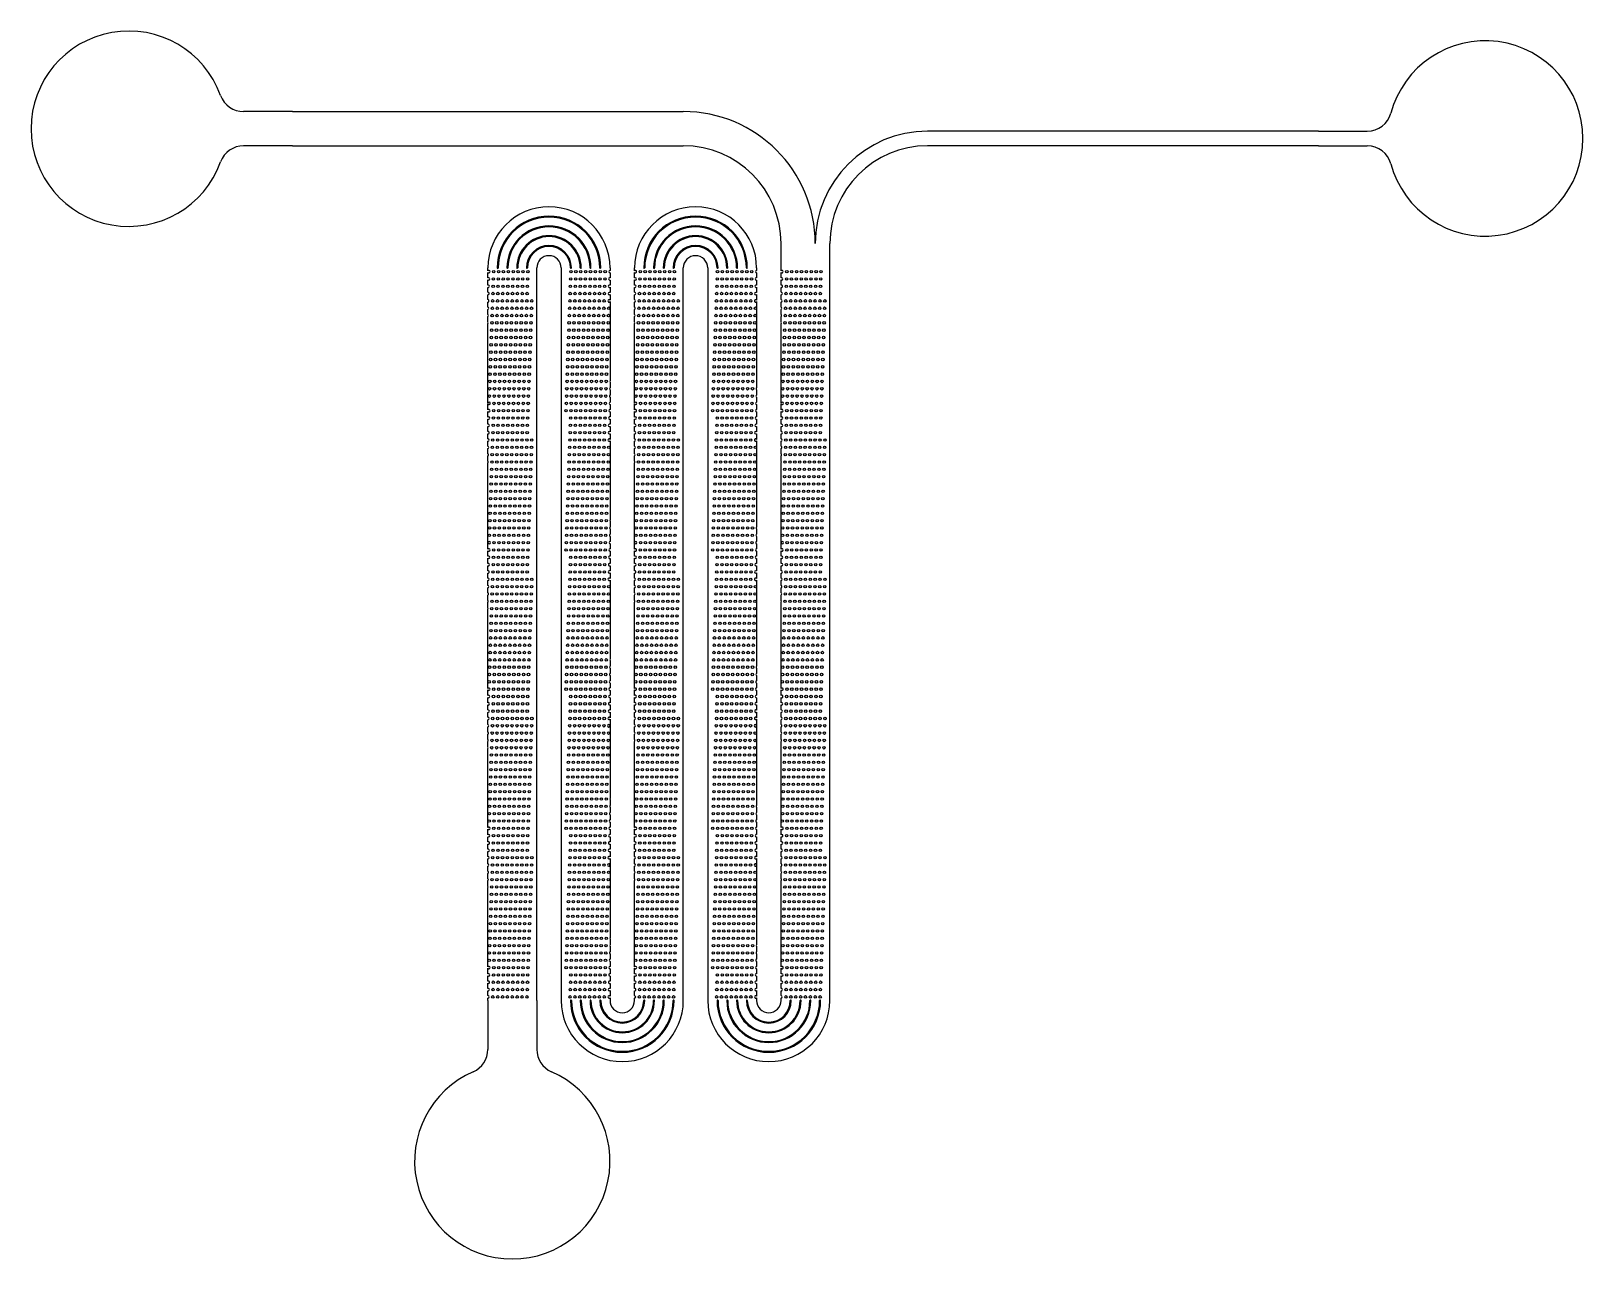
# Model space of a CAD drawing. Extents: x -1870 to 4483, y -1058 to 3970.
import ezdxf

# ---------------------------------------------------------------- set-up
doc = ezdxf.new("R2010")
doc.units = 13

msp = doc.modelspace()

# ---------------------------------------------------------------- linework, layer by layer
for points in [[(-800, 3640), (-1000, 3640)], [(-800, 3640), (800, 3640)], [(3400, 3560), (1800, 3560)], [(3400, 3560), (3600, 3560)], [(-800, 3500), (-1000, 3500)], [(-800, 3500), (800, 3500)], [(3400, 3500), (1800, 3500)], [(3400, 3500), (3600, 3500)], [(1200, 3000), (1200, 3100)], [(1400, 3000), (1400, 3100)], [(0, 2988.3), (0, 3000)], [(200, 0), (200, 3000)], [(300, 3000), (300, 0)], [(500, 3000), (500, 2990)], [(600, 2988.3), (600, 3000)], [(800, 0), (800, 3000)], [(900, 3000), (900, 0)], [(1100, 3000), (1100, 2990)], [(1200, 2988.3), (1200, 3000)], [(1400, 0), (1400, 3000)], [(0, 2959.2), (0, 2981.7)], [(0, 2929.7), (0, 2950.8)], [(500, 2980), (500, 2959.9)], [(500, 2950.1), (500, 2929.5)], [(600, 2959.2), (600, 2981.7)], [(600, 2929.7), (600, 2950.8)], [(1100, 2980), (1100, 2959.9)], [(1100, 2950.1), (1100, 2929.5)], [(1200, 2959.2), (1200, 2981.7)], [(1200, 2929.7), (1200, 2950.8)], [(0, 2900), (0, 2920.3)], [(0, 2870), (0, 2890)], [(0, 2839.8), (0, 2860)], [(500, 2920.5), (500, 2898.9)], [(500, 2891.1), (500, 2867.7)], [(500, 2862.3), (500, 2537.6)], [(600, 2900), (600, 2920.3)], [(600, 2870), (600, 2890)], [(600, 2839.8), (600, 2860)], [(1100, 2920.5), (1100, 2898.9)], [(1100, 2891.1), (1100, 2867.7)], [(1100, 2862.3), (1100, 2537.6)], [(1200, 2900), (1200, 2920.3)], [(1200, 2870), (1200, 2890)], [(1200, 2839.8), (1200, 2860)], [(0, 2809.3), (0, 2830.2)], [(0, 2778.5), (0, 2800.7)], [(600, 2809.3), (600, 2830.2)], [(600, 2778.5), (600, 2800.7)], [(1200, 2809.3), (1200, 2830.2)], [(1200, 2778.5), (1200, 2800.7)], [(0, 2746.8), (0, 2771.5)], [(0, 2446.2), (0, 2743.2)], [(600, 2746.8), (600, 2771.5)], [(600, 2446.2), (600, 2743.2)], [(1200, 2746.8), (1200, 2771.5)], [(1200, 2446.2), (1200, 2743.2)], [(500, 2532.4), (500, 2508.8)], [(500, 2501.2), (500, 2479.5)], [(1100, 2532.4), (1100, 2508.8)], [(1100, 2501.2), (1100, 2479.5)], [(0, 2418.2), (0, 2443.8)], [(500, 2470.5), (500, 2449.9)], [(500, 2440.1), (500, 2420)], [(600, 2418.2), (600, 2443.8)], [(1100, 2470.5), (1100, 2449.9)], [(1100, 2440.1), (1100, 2420)], [(1200, 2418.2), (1200, 2443.8)], [(0, 2389.2), (0, 2411.8)], [(0, 2359.7), (0, 2380.8)], [(500, 2410), (500, 2389.9)], [(500, 2380.1), (500, 2359.6)], [(600, 2389.2), (600, 2411.8)], [(600, 2359.7), (600, 2380.8)], [(1100, 2410), (1100, 2389.9)], [(1100, 2380.1), (1100, 2359.6)], [(1200, 2389.2), (1200, 2411.8)], [(1200, 2359.7), (1200, 2380.8)], [(0, 2330), (0, 2350.3)], [(0, 2300), (0, 2320)], [(0, 2269.8), (0, 2290)], [(500, 2350.4), (500, 2329)], [(500, 2321), (500, 2297.9)], [(500, 2292.1), (500, 1967.4)], [(600, 2330), (600, 2350.3)], [(600, 2300), (600, 2320)], [(600, 2269.8), (600, 2290)], [(1100, 2350.4), (1100, 2329)], [(1100, 2321), (1100, 2297.9)], [(1100, 2292.1), (1100, 1967.4)], [(1200, 2330), (1200, 2350.3)], [(1200, 2300), (1200, 2320)], [(1200, 2269.8), (1200, 2290)], [(0, 2239.3), (0, 2260.2)], [(0, 2208.5), (0, 2230.7)], [(600, 2239.3), (600, 2260.2)], [(600, 2208.5), (600, 2230.7)], [(1200, 2239.3), (1200, 2260.2)], [(1200, 2208.5), (1200, 2230.7)], [(0, 2177), (0, 2201.5)], [(0, 1875.7), (0, 2173)], [(600, 2177), (600, 2201.5)], [(600, 1875.7), (600, 2173)], [(1200, 2177), (1200, 2201.5)], [(1200, 1875.7), (1200, 2173)], [(500, 1962.6), (500, 1938.7)], [(500, 1931.3), (500, 1909.4)], [(1100, 1962.6), (1100, 1938.7)], [(1100, 1931.3), (1100, 1909.4)], [(0, 1848.1), (0, 1874.3)], [(500, 1900.6), (500, 1879.8)], [(500, 1870.2), (500, 1850)], [(600, 1848.1), (600, 1874.3)], [(1100, 1900.6), (1100, 1879.8)], [(1100, 1870.2), (1100, 1850)], [(1200, 1848.1), (1200, 1874.3)], [(0, 1819.1), (0, 1841.9)], [(0, 1789.7), (0, 1810.9)], [(0, 1759.9), (0, 1780.3)], [(500, 1840), (500, 1819.9)], [(500, 1810.1), (500, 1789.6)], [(500, 1780.4), (500, 1759)], [(600, 1819.1), (600, 1841.9)], [(600, 1789.7), (600, 1810.9)], [(600, 1759.9), (600, 1780.3)], [(1100, 1840), (1100, 1819.9)], [(1100, 1810.1), (1100, 1789.6)], [(1100, 1780.4), (1100, 1759)], [(1200, 1819.1), (1200, 1841.9)], [(1200, 1789.7), (1200, 1810.9)], [(1200, 1759.9), (1200, 1780.3)], [(0, 1730), (0, 1750.1)], [(0, 1699.8), (0, 1720)], [(500, 1751), (500, 1728)], [(500, 1722), (500, 1397.2)], [(600, 1730), (600, 1750.1)], [(600, 1699.8), (600, 1720)], [(1100, 1751), (1100, 1728)], [(1100, 1722), (1100, 1397.2)], [(1200, 1730), (1200, 1750.1)], [(1200, 1699.8), (1200, 1720)], [(0, 1669.4), (0, 1690.2)], [(0, 1638.6), (0, 1660.6)], [(600, 1669.4), (600, 1690.2)], [(600, 1638.6), (600, 1660.6)], [(1200, 1669.4), (1200, 1690.2)], [(1200, 1638.6), (1200, 1660.6)], [(0, 1607.2), (0, 1631.4)], [(0, 1278), (0, 1602.8)], [(600, 1607.2), (600, 1631.4)], [(600, 1278), (600, 1602.8)], [(1200, 1607.2), (1200, 1631.4)], [(1200, 1278), (1200, 1602.8)], [(500, 1392.8), (500, 1368.6)], [(500, 1361.4), (500, 1339.4)], [(1100, 1392.8), (1100, 1368.6)], [(1100, 1361.4), (1100, 1339.4)], [(0, 1249), (0, 1272)], [(500, 1330.6), (500, 1309.8)], [(500, 1300.2), (500, 1280)], [(600, 1249), (600, 1272)], [(1100, 1330.6), (1100, 1309.8)], [(1100, 1300.2), (1100, 1280)], [(1200, 1249), (1200, 1272)], [(0, 1219.6), (0, 1241)], [(0, 1189.9), (0, 1210.4)], [(500, 1270), (500, 1249.9)], [(500, 1240.1), (500, 1219.7)], [(500, 1210.3), (500, 1189.1)], [(600, 1219.6), (600, 1241)], [(600, 1189.9), (600, 1210.4)], [(1100, 1270), (1100, 1249.9)], [(1100, 1240.1), (1100, 1219.7)], [(1100, 1210.3), (1100, 1189.1)], [(1200, 1219.6), (1200, 1241)], [(1200, 1189.9), (1200, 1210.4)], [(0, 1160), (0, 1180.1)], [(0, 1129.8), (0, 1150)], [(500, 1180.9), (500, 1158.1)], [(500, 1151.9), (500, 1125.7)], [(600, 1160), (600, 1180.1)], [(600, 1129.8), (600, 1150)], [(1100, 1180.9), (1100, 1158.1)], [(1100, 1151.9), (1100, 1125.7)], [(1200, 1160), (1200, 1180.1)], [(1200, 1129.8), (1200, 1150)], [(0, 1099.4), (0, 1120.2)], [(0, 1068.7), (0, 1090.6)], [(500, 1124.3), (500, 827)], [(600, 1099.4), (600, 1120.2)], [(600, 1068.7), (600, 1090.6)], [(1100, 1124.3), (1100, 827)], [(1200, 1099.4), (1200, 1120.2)], [(1200, 1068.7), (1200, 1090.6)], [(0, 1037.4), (0, 1061.3)], [(0, 707.9), (0, 1032.6)], [(600, 1037.4), (600, 1061.3)], [(600, 707.9), (600, 1032.6)], [(1200, 1037.4), (1200, 1061.3)], [(1200, 707.9), (1200, 1032.6)], [(500, 823), (500, 798.5)], [(500, 791.5), (500, 769.3)], [(1100, 823), (1100, 798.5)], [(1100, 791.5), (1100, 769.3)], [(0, 679), (0, 702.1)], [(500, 760.7), (500, 739.8)], [(500, 730.2), (500, 710)], [(500, 700), (500, 680)], [(600, 679), (600, 702.1)], [(1100, 760.7), (1100, 739.8)], [(1100, 730.2), (1100, 710)], [(1100, 700), (1100, 680)], [(1200, 679), (1200, 702.1)], [(0, 649.6), (0, 671)], [(0, 619.9), (0, 640.4)], [(500, 670), (500, 649.7)], [(500, 640.3), (500, 619.2)], [(600, 649.6), (600, 671)], [(600, 619.9), (600, 640.4)], [(1100, 670), (1100, 649.7)], [(1100, 640.3), (1100, 619.2)], [(1200, 649.6), (1200, 671)], [(1200, 619.9), (1200, 640.4)], [(0, 590), (0, 610.1)], [(0, 559.9), (0, 580)], [(500, 610.8), (500, 588.2)], [(500, 581.8), (500, 556.2)], [(600, 590), (600, 610.1)], [(600, 559.9), (600, 580)], [(1100, 610.8), (1100, 588.2)], [(1100, 581.8), (1100, 556.2)], [(1200, 590), (1200, 610.1)], [(1200, 559.9), (1200, 580)], [(0, 529.5), (0, 550.1)], [(0, 498.8), (0, 520.5)], [(500, 553.8), (500, 256.8)], [(600, 529.5), (600, 550.1)], [(600, 498.8), (600, 520.5)], [(1100, 553.8), (1100, 256.8)], [(1200, 529.5), (1200, 550.1)], [(1200, 498.8), (1200, 520.5)], [(0, 467.6), (0, 491.2)], [(0, 137.7), (0, 462.4)], [(600, 467.6), (600, 491.2)], [(600, 137.7), (600, 462.4)], [(1200, 467.6), (1200, 491.2)], [(1200, 137.7), (1200, 462.4)], [(500, 253.2), (500, 228.5)], [(500, 221.5), (500, 199.3)], [(500, 190.7), (500, 169.8)], [(1100, 253.2), (1100, 228.5)], [(1100, 221.5), (1100, 199.3)], [(1100, 190.7), (1100, 169.8)], [(0, 108.9), (0, 132.3)], [(500, 160.2), (500, 140)], [(500, 130), (500, 110)], [(600, 108.9), (600, 132.3)], [(1100, 160.2), (1100, 140)], [(1100, 130), (1100, 110)], [(1200, 108.9), (1200, 132.3)], [(0, 79.5), (0, 101.1)], [(0, 49.9), (0, 70.5)], [(500, 100), (500, 79.7)], [(500, 70.3), (500, 49.2)], [(600, 79.5), (600, 101.1)], [(600, 49.9), (600, 70.5)], [(1100, 100), (1100, 79.7)], [(1100, 70.3), (1100, 49.2)], [(1200, 79.5), (1200, 101.1)], [(1200, 49.9), (1200, 70.5)], [(0, 20), (0, 40.1)], [(0, 0), (0, 10)], [(0, 0), (0, -200)], [(200, 0), (200, -200)], [(500, 40.8), (500, 18.3)], [(500, 11.7), (500, 0)], [(600, 20), (600, 40.1)], [(600, 0), (600, 10)], [(1100, 40.8), (1100, 18.3)], [(1100, 11.7), (1100, 0)], [(1200, 20), (1200, 40.1)], [(1200, 0), (1200, 10)]]:
    msp.add_lwpolyline(points)
for centre in [(23.7, 2985), (43.7, 2985), (63.7, 2985), (83.7, 2985), (103.7, 2985), (123.7, 2985), (143.7, 2985), (163.7, 2985), (340, 2985), (360, 2985), (380, 2985), (400, 2985), (420, 2985), (440, 2985), (460, 2985), (480, 2985), (623.7, 2985), (643.7, 2985), (663.7, 2985), (683.7, 2985), (703.7, 2985), (723.7, 2985), (743.7, 2985), (763.7, 2985), (940, 2985), (960, 2985), (980, 2985), (1000, 2985), (1020, 2985), (1040, 2985), (1060, 2985), (1080, 2985), (1223.7, 2985), (1243.7, 2985), (1263.7, 2985), (1283.7, 2985), (1303.7, 2985), (1323.7, 2985), (1343.7, 2985), (1363.7, 2985), (21.6, 2925), (22.7, 2955), (41.6, 2925), (42.7, 2955), (61.6, 2925), (62.7, 2955), (81.6, 2925), (82.7, 2955), (101.6, 2925), (102.7, 2955), (121.6, 2925), (122.7, 2955), (141.6, 2925), (142.7, 2955), (161.6, 2925), (162.7, 2955), (337.9, 2925), (339, 2955), (357.9, 2925), (359, 2955), (377.9, 2925), (379, 2955), (397.9, 2925), (399, 2955), (417.9, 2925), (419, 2955), (437.9, 2925), (439, 2955), (457.9, 2925), (459, 2955), (477.9, 2925), (479, 2955), (621.6, 2925), (622.7, 2955), (641.6, 2925), (642.7, 2955), (661.6, 2925), (662.7, 2955), (681.6, 2925), (682.7, 2955), (701.6, 2925), (702.7, 2955), (721.6, 2925), (722.7, 2955), (741.6, 2925), (742.7, 2955), (761.6, 2925), (762.7, 2955), (937.9, 2925), (939, 2955), (957.9, 2925), (959, 2955), (977.9, 2925), (979, 2955), (997.9, 2925), (999, 2955), (1017.9, 2925), (1019, 2955), (1037.9, 2925), (1039, 2955), (1057.9, 2925), (1059, 2955), (1077.9, 2925), (1079, 2955), (1221.6, 2925), (1222.7, 2955), (1241.6, 2925), (1242.7, 2955), (1261.6, 2925), (1262.7, 2955), (1281.6, 2925), (1282.7, 2955), (1301.6, 2925), (1302.7, 2955), (1321.6, 2925), (1322.7, 2955), (1341.6, 2925), (1342.7, 2955), (1361.6, 2925), (1362.7, 2955), (19.5, 2865), (20.6, 2895), (39.5, 2865), (40.6, 2895), (59.5, 2865), (60.6, 2895), (79.5, 2865), (80.6, 2895), (99.5, 2865), (100.6, 2895), (119.5, 2865), (120.6, 2895), (139.5, 2865), (140.6, 2895), (159.5, 2865), (160.6, 2895), (179.5, 2865), (335.8, 2865), (336.9, 2895), (355.8, 2865), (356.9, 2895), (375.8, 2865), (376.9, 2895), (395.8, 2865), (396.9, 2895), (415.8, 2865), (416.9, 2895), (435.8, 2865), (436.9, 2895), (455.8, 2865), (456.9, 2895), (475.8, 2865), (476.9, 2895), (619.5, 2865), (620.6, 2895), (639.5, 2865), (640.6, 2895), (659.5, 2865), (660.6, 2895), (679.5, 2865), (680.6, 2895), (699.5, 2865), (700.6, 2895), (719.5, 2865), (720.6, 2895), (739.5, 2865), (740.6, 2895), (759.5, 2865), (760.6, 2895), (779.5, 2865), (935.8, 2865), (936.9, 2895), (955.8, 2865), (956.9, 2895), (975.8, 2865), (976.9, 2895), (995.8, 2865), (996.9, 2895), (1015.8, 2865), (1016.9, 2895), (1035.8, 2865), (1036.9, 2895), (1055.8, 2865), (1056.9, 2895), (1075.8, 2865), (1076.9, 2895), (1219.5, 2865), (1220.6, 2895), (1239.5, 2865), (1240.6, 2895), (1259.5, 2865), (1260.6, 2895), (1279.5, 2865), (1280.6, 2895), (1299.5, 2865), (1300.6, 2895), (1319.5, 2865), (1320.6, 2895), (1339.5, 2865), (1340.6, 2895), (1359.5, 2865), (1360.6, 2895), (1379.5, 2865), (17.4, 2805), (18.5, 2835), (37.4, 2805), (38.5, 2835), (57.4, 2805), (58.5, 2835), (77.4, 2805), (78.5, 2835), (97.4, 2805), (98.5, 2835), (117.4, 2805), (118.5, 2835), (137.4, 2805), (138.5, 2835), (157.4, 2805), (158.5, 2835), (177.4, 2805), (178.5, 2835), (333.7, 2805), (334.8, 2835), (353.7, 2805), (354.8, 2835), (373.7, 2805), (374.8, 2835), (393.7, 2805), (394.8, 2835), (413.7, 2805), (414.8, 2835), (433.7, 2805), (434.8, 2835), (453.7, 2805), (454.8, 2835), (473.7, 2805), (474.8, 2835), (493.7, 2805), (494.8, 2835), (617.4, 2805), (618.5, 2835), (637.4, 2805), (638.5, 2835), (657.4, 2805), (658.5, 2835), (677.4, 2805), (678.5, 2835), (697.4, 2805), (698.5, 2835), (717.4, 2805), (718.5, 2835), (737.4, 2805), (738.5, 2835), (757.4, 2805), (758.5, 2835), (777.4, 2805), (778.5, 2835), (933.7, 2805), (934.8, 2835), (953.7, 2805), (954.8, 2835), (973.7, 2805), (974.8, 2835), (993.7, 2805), (994.8, 2835), (1013.7, 2805), (1014.8, 2835), (1033.7, 2805), (1034.8, 2835), (1053.7, 2805), (1054.8, 2835), (1073.7, 2805), (1074.8, 2835), (1093.7, 2805), (1094.8, 2835), (1217.4, 2805), (1218.5, 2835), (1237.4, 2805), (1238.5, 2835), (1257.4, 2805), (1258.5, 2835), (1277.4, 2805), (1278.5, 2835), (1297.4, 2805), (1298.5, 2835), (1317.4, 2805), (1318.5, 2835), (1337.4, 2805), (1338.5, 2835), (1357.4, 2805), (1358.5, 2835), (1377.4, 2805), (1378.5, 2835), (15.3, 2745), (16.4, 2775), (35.3, 2745), (36.4, 2775), (55.3, 2745), (56.4, 2775), (75.3, 2745), (76.4, 2775), (95.3, 2745), (96.4, 2775), (115.3, 2745), (116.4, 2775), (135.3, 2745), (136.4, 2775), (155.3, 2745), (156.4, 2775), (175.3, 2745), (176.4, 2775), (331.6, 2745), (332.7, 2775), (351.6, 2745), (352.7, 2775), (371.6, 2745), (372.7, 2775), (391.6, 2745), (392.7, 2775), (411.6, 2745), (412.7, 2775), (431.6, 2745), (432.7, 2775), (451.6, 2745), (452.7, 2775), (471.6, 2745), (472.7, 2775), (491.6, 2745), (492.7, 2775), (615.3, 2745), (616.4, 2775), (635.3, 2745), (636.4, 2775), (655.3, 2745), (656.4, 2775), (675.3, 2745), (676.4, 2775), (695.3, 2745), (696.4, 2775), (715.3, 2745), (716.4, 2775), (735.3, 2745), (736.4, 2775), (755.3, 2745), (756.4, 2775), (775.3, 2745), (776.4, 2775), (931.6, 2745), (932.7, 2775), (951.6, 2745), (952.7, 2775), (971.6, 2745), (972.7, 2775), (991.6, 2745), (992.7, 2775), (1011.6, 2745), (1012.7, 2775), (1031.6, 2745), (1032.7, 2775), (1051.6, 2745), (1052.7, 2775), (1071.6, 2745), (1072.7, 2775), (1091.6, 2745), (1092.7, 2775), (1215.3, 2745), (1216.4, 2775), (1235.3, 2745), (1236.4, 2775), (1255.3, 2745), (1256.4, 2775), (1275.3, 2745), (1276.4, 2775), (1295.3, 2745), (1296.4, 2775), (1315.3, 2745), (1316.4, 2775), (1335.3, 2745), (1336.4, 2775), (1355.3, 2745), (1356.4, 2775), (1375.3, 2745), (1376.4, 2775), (13.2, 2685), (14.3, 2715), (33.2, 2685), (34.3, 2715), (53.2, 2685), (54.3, 2715), (73.2, 2685), (74.3, 2715), (93.2, 2685), (94.3, 2715), (113.2, 2685), (114.3, 2715), (133.2, 2685), (134.3, 2715), (153.2, 2685), (154.3, 2715), (173.2, 2685), (174.3, 2715), (329.5, 2685), (330.6, 2715), (349.5, 2685), (350.6, 2715), (369.5, 2685), (370.6, 2715), (389.5, 2685), (390.6, 2715), (409.5, 2685), (410.6, 2715), (429.5, 2685), (430.6, 2715), (449.5, 2685), (450.6, 2715), (469.5, 2685), (470.6, 2715), (489.5, 2685), (490.6, 2715), (613.2, 2685), (614.3, 2715), (633.2, 2685), (634.3, 2715), (653.2, 2685), (654.3, 2715), (673.2, 2685), (674.3, 2715), (693.2, 2685), (694.3, 2715), (713.2, 2685), (714.3, 2715), (733.2, 2685), (734.3, 2715), (753.2, 2685), (754.3, 2715), (773.2, 2685), (774.3, 2715), (929.5, 2685), (930.6, 2715), (949.5, 2685), (950.6, 2715), (969.5, 2685), (970.6, 2715), (989.5, 2685), (990.6, 2715), (1009.5, 2685), (1010.6, 2715), (1029.5, 2685), (1030.6, 2715), (1049.5, 2685), (1050.6, 2715), (1069.5, 2685), (1070.6, 2715), (1089.5, 2685), (1090.6, 2715), (1213.2, 2685), (1214.3, 2715), (1233.2, 2685), (1234.3, 2715), (1253.2, 2685), (1254.3, 2715), (1273.2, 2685), (1274.3, 2715), (1293.2, 2685), (1294.3, 2715), (1313.2, 2685), (1314.3, 2715), (1333.2, 2685), (1334.3, 2715), (1353.2, 2685), (1354.3, 2715), (1373.2, 2685), (1374.3, 2715), (11.1, 2625), (12.2, 2655), (31.1, 2625), (32.2, 2655), (51.1, 2625), (52.2, 2655), (71.1, 2625), (72.2, 2655), (91.1, 2625), (92.2, 2655), (111.1, 2625), (112.2, 2655), (131.1, 2625), (132.2, 2655), (151.1, 2625), (152.2, 2655), (171.1, 2625), (172.2, 2655), (327.4, 2625), (328.5, 2655), (347.4, 2625), (348.5, 2655), (367.4, 2625), (368.5, 2655), (387.4, 2625), (388.5, 2655), (407.4, 2625), (408.5, 2655), (427.4, 2625), (428.5, 2655), (447.4, 2625), (448.5, 2655), (467.4, 2625), (468.5, 2655), (487.4, 2625), (488.5, 2655), (611.1, 2625), (612.2, 2655), (631.1, 2625), (632.2, 2655), (651.1, 2625), (652.2, 2655), (671.1, 2625), (672.2, 2655), (691.1, 2625), (692.2, 2655), (711.1, 2625), (712.2, 2655), (731.1, 2625), (732.2, 2655), (751.1, 2625), (752.2, 2655), (771.1, 2625), (772.2, 2655), (927.4, 2625), (928.5, 2655), (947.4, 2625), (948.5, 2655), (967.4, 2625), (968.5, 2655), (987.4, 2625), (988.5, 2655), (1007.4, 2625), (1008.5, 2655), (1027.4, 2625), (1028.5, 2655), (1047.4, 2625), (1048.5, 2655), (1067.4, 2625), (1068.5, 2655), (1087.4, 2625), (1088.5, 2655), (1211.1, 2625), (1212.2, 2655), (1231.1, 2625), (1232.2, 2655), (1251.1, 2625), (1252.2, 2655), (1271.1, 2625), (1272.2, 2655), (1291.1, 2625), (1292.2, 2655), (1311.1, 2625), (1312.2, 2655), (1331.1, 2625), (1332.2, 2655), (1351.1, 2625), (1352.2, 2655), (1371.1, 2625), (1372.2, 2655), (9, 2565), (10.1, 2595), (29, 2565), (30.1, 2595), (49, 2565), (50.1, 2595), (69, 2565), (70.1, 2595), (89, 2565), (90.1, 2595), (109, 2565), (110.1, 2595), (129, 2565), (130.1, 2595), (149, 2565), (150.1, 2595), (169, 2565), (170.1, 2595), (325.3, 2565), (326.4, 2595), (345.3, 2565), (346.4, 2595), (365.3, 2565), (366.4, 2595), (385.3, 2565), (386.4, 2595), (405.3, 2565), (406.4, 2595), (425.3, 2565), (426.4, 2595), (445.3, 2565), (446.4, 2595), (465.3, 2565), (466.4, 2595), (485.3, 2565), (486.4, 2595), (609, 2565), (610.1, 2595), (629, 2565), (630.1, 2595), (649, 2565), (650.1, 2595), (669, 2565), (670.1, 2595), (689, 2565), (690.1, 2595), (709, 2565), (710.1, 2595), (729, 2565), (730.1, 2595), (749, 2565), (750.1, 2595), (769, 2565), (770.1, 2595), (925.3, 2565), (926.4, 2595), (945.3, 2565), (946.4, 2595), (965.3, 2565), (966.4, 2595), (985.3, 2565), (986.4, 2595), (1005.3, 2565), (1006.4, 2595), (1025.3, 2565), (1026.4, 2595), (1045.3, 2565), (1046.4, 2595), (1065.3, 2565), (1066.4, 2595), (1085.3, 2565), (1086.4, 2595), (1209, 2565), (1210.1, 2595), (1229, 2565), (1230.1, 2595), (1249, 2565), (1250.1, 2595), (1269, 2565), (1270.1, 2595), (1289, 2565), (1290.1, 2595), (1309, 2565), (1310.1, 2595), (1329, 2565), (1330.1, 2595), (1349, 2565), (1350.1, 2595), (1369, 2565), (1370.1, 2595), (5.9, 2475), (7, 2505), (8, 2535), (25.9, 2475), (27, 2505), (28, 2535), (45.9, 2475), (47, 2505), (48, 2535), (65.9, 2475), (67, 2505), (68, 2535), (85.9, 2475), (87, 2505), (88, 2535), (105.9, 2475), (107, 2505), (108, 2535), (125.9, 2475), (127, 2505), (128, 2535), (145.9, 2475), (147, 2505), (148, 2535), (165.9, 2475), (167, 2505), (168, 2535), (322.2, 2475), (323.2, 2505), (324.3, 2535), (342.2, 2475), (343.2, 2505), (344.3, 2535), (362.2, 2475), (363.2, 2505), (364.3, 2535), (382.2, 2475), (383.2, 2505), (384.3, 2535), (402.2, 2475), (403.2, 2505), (404.3, 2535), (422.2, 2475), (423.2, 2505), (424.3, 2535), (442.2, 2475), (443.2, 2505), (444.3, 2535), (462.2, 2475), (463.2, 2505), (464.3, 2535), (482.2, 2475), (483.2, 2505), (484.3, 2535), (605.9, 2475), (607, 2505), (608, 2535), (625.9, 2475), (627, 2505), (628, 2535), (645.9, 2475), (647, 2505), (648, 2535), (665.9, 2475), (667, 2505), (668, 2535), (685.9, 2475), (687, 2505), (688, 2535), (705.9, 2475), (707, 2505), (708, 2535), (725.9, 2475), (727, 2505), (728, 2535), (745.9, 2475), (747, 2505), (748, 2535), (765.9, 2475), (767, 2505), (768, 2535), (922.2, 2475), (923.2, 2505), (924.3, 2535), (942.2, 2475), (943.2, 2505), (944.3, 2535), (962.2, 2475), (963.2, 2505), (964.3, 2535), (982.2, 2475), (983.2, 2505), (984.3, 2535), (1002.2, 2475), (1003.2, 2505), (1004.3, 2535), (1022.2, 2475), (1023.2, 2505), (1024.3, 2535), (1042.2, 2475), (1043.2, 2505), (1044.3, 2535), (1062.2, 2475), (1063.2, 2505), (1064.3, 2535), (1082.2, 2475), (1083.2, 2505), (1084.3, 2535), (1205.9, 2475), (1207, 2505), (1208, 2535), (1225.9, 2475), (1227, 2505), (1228, 2535), (1245.9, 2475), (1247, 2505), (1248, 2535), (1265.9, 2475), (1267, 2505), (1268, 2535), (1285.9, 2475), (1287, 2505), (1288, 2535), (1305.9, 2475), (1307, 2505), (1308, 2535), (1325.9, 2475), (1327, 2505), (1328, 2535), (1345.9, 2475), (1347, 2505), (1348, 2535), (1365.9, 2475), (1367, 2505), (1368, 2535), (23.8, 2415), (24.9, 2445), (43.8, 2415), (44.9, 2445), (63.8, 2415), (64.9, 2445), (83.8, 2415), (84.9, 2445), (103.8, 2415), (104.9, 2445), (123.8, 2415), (124.9, 2445), (143.8, 2415), (144.9, 2445), (163.8, 2415), (164.9, 2445), (320.1, 2415), (321.1, 2445), (340.1, 2415), (341.1, 2445), (360.1, 2415), (361.1, 2445), (380.1, 2415), (381.1, 2445), (400.1, 2415), (401.1, 2445), (420.1, 2415), (421.1, 2445), (440.1, 2415), (441.1, 2445), (460.1, 2415), (461.1, 2445), (480.1, 2415), (481.1, 2445), (623.8, 2415), (624.9, 2445), (643.8, 2415), (644.9, 2445), (663.8, 2415), (664.9, 2445), (683.8, 2415), (684.9, 2445), (703.8, 2415), (704.9, 2445), (723.8, 2415), (724.9, 2445), (743.8, 2415), (744.9, 2445), (763.8, 2415), (764.9, 2445), (920.1, 2415), (921.1, 2445), (940.1, 2415), (941.1, 2445), (960.1, 2415), (961.1, 2445), (980.1, 2415), (981.1, 2445), (1000.1, 2415), (1001.1, 2445), (1020.1, 2415), (1021.1, 2445), (1040.1, 2415), (1041.1, 2445), (1060.1, 2415), (1061.1, 2445), (1080.1, 2415), (1081.1, 2445), (1223.8, 2415), (1224.9, 2445), (1243.8, 2415), (1244.9, 2445), (1263.8, 2415), (1264.9, 2445), (1283.8, 2415), (1284.9, 2445), (1303.8, 2415), (1304.9, 2445), (1323.8, 2415), (1324.9, 2445), (1343.8, 2415), (1344.9, 2445), (1363.8, 2415), (1364.9, 2445), (21.7, 2355), (22.8, 2385), (41.7, 2355), (42.8, 2385), (61.7, 2355), (62.8, 2385), (81.7, 2355), (82.8, 2385), (101.7, 2355), (102.8, 2385), (121.7, 2355), (122.8, 2385), (141.7, 2355), (142.8, 2385), (161.7, 2355), (162.8, 2385), (338, 2355), (339, 2385), (358, 2355), (359, 2385), (378, 2355), (379, 2385), (398, 2355), (399, 2385), (418, 2355), (419, 2385), (438, 2355), (439, 2385), (458, 2355), (459, 2385), (478, 2355), (479, 2385), (621.7, 2355), (622.8, 2385), (641.7, 2355), (642.8, 2385), (661.7, 2355), (662.8, 2385), (681.7, 2355), (682.8, 2385), (701.7, 2355), (702.8, 2385), (721.7, 2355), (722.8, 2385), (741.7, 2355), (742.8, 2385), (761.7, 2355), (762.8, 2385), (938, 2355), (939, 2385), (958, 2355), (959, 2385), (978, 2355), (979, 2385), (998, 2355), (999, 2385), (1018, 2355), (1019, 2385), (1038, 2355), (1039, 2385), (1058, 2355), (1059, 2385), (1078, 2355), (1079, 2385), (1221.7, 2355), (1222.8, 2385), (1241.7, 2355), (1242.8, 2385), (1261.7, 2355), (1262.8, 2385), (1281.7, 2355), (1282.8, 2385), (1301.7, 2355), (1302.8, 2385), (1321.7, 2355), (1322.8, 2385), (1341.7, 2355), (1342.8, 2385), (1361.7, 2355), (1362.8, 2385), (19.6, 2295), (20.7, 2325), (39.6, 2295), (40.7, 2325), (59.6, 2295), (60.7, 2325), (79.6, 2295), (80.7, 2325), (99.6, 2295), (100.7, 2325), (119.6, 2295), (120.7, 2325), (139.6, 2295), (140.7, 2325), (159.6, 2295), (160.7, 2325), (179.6, 2295), (335.9, 2295), (337, 2325), (355.9, 2295), (357, 2325), (375.9, 2295), (377, 2325), (395.9, 2295), (397, 2325), (415.9, 2295), (417, 2325), (435.9, 2295), (437, 2325), (455.9, 2295), (457, 2325), (475.9, 2295), (477, 2325), (619.6, 2295), (620.7, 2325), (639.6, 2295), (640.7, 2325), (659.6, 2295), (660.7, 2325), (679.6, 2295), (680.7, 2325), (699.6, 2295), (700.7, 2325), (719.6, 2295), (720.7, 2325), (739.6, 2295), (740.7, 2325), (759.6, 2295), (760.7, 2325), (779.6, 2295), (935.9, 2295), (937, 2325), (955.9, 2295), (957, 2325), (975.9, 2295), (977, 2325), (995.9, 2295), (997, 2325), (1015.9, 2295), (1017, 2325), (1035.9, 2295), (1037, 2325), (1055.9, 2295), (1057, 2325), (1075.9, 2295), (1077, 2325), (1219.6, 2295), (1220.7, 2325), (1239.6, 2295), (1240.7, 2325), (1259.6, 2295), (1260.7, 2325), (1279.6, 2295), (1280.7, 2325), (1299.6, 2295), (1300.7, 2325), (1319.6, 2295), (1320.7, 2325), (1339.6, 2295), (1340.7, 2325), (1359.6, 2295), (1360.7, 2325), (1379.6, 2295), (17.5, 2235), (18.6, 2265), (37.5, 2235), (38.6, 2265), (57.5, 2235), (58.6, 2265), (77.5, 2235), (78.6, 2265), (97.5, 2235), (98.6, 2265), (117.5, 2235), (118.6, 2265), (137.5, 2235), (138.6, 2265), (157.5, 2235), (158.6, 2265), (177.5, 2235), (178.6, 2265), (333.8, 2235), (334.9, 2265), (353.8, 2235), (354.9, 2265), (373.8, 2235), (374.9, 2265), (393.8, 2235), (394.9, 2265), (413.8, 2235), (414.9, 2265), (433.8, 2235), (434.9, 2265), (453.8, 2235), (454.9, 2265), (473.8, 2235), (474.9, 2265), (493.8, 2235), (494.9, 2265), (617.5, 2235), (618.6, 2265), (637.5, 2235), (638.6, 2265), (657.5, 2235), (658.6, 2265), (677.5, 2235), (678.6, 2265), (697.5, 2235), (698.6, 2265), (717.5, 2235), (718.6, 2265), (737.5, 2235), (738.6, 2265), (757.5, 2235), (758.6, 2265), (777.5, 2235), (778.6, 2265), (933.8, 2235), (934.9, 2265), (953.8, 2235), (954.9, 2265), (973.8, 2235), (974.9, 2265), (993.8, 2235), (994.9, 2265), (1013.8, 2235), (1014.9, 2265), (1033.8, 2235), (1034.9, 2265), (1053.8, 2235), (1054.9, 2265), (1073.8, 2235), (1074.9, 2265), (1093.8, 2235), (1094.9, 2265), (1217.5, 2235), (1218.6, 2265), (1237.5, 2235), (1238.6, 2265), (1257.5, 2235), (1258.6, 2265), (1277.5, 2235), (1278.6, 2265), (1297.5, 2235), (1298.6, 2265), (1317.5, 2235), (1318.6, 2265), (1337.5, 2235), (1338.6, 2265), (1357.5, 2235), (1358.6, 2265), (1377.5, 2235), (1378.6, 2265), (15.4, 2175), (16.5, 2205), (35.4, 2175), (36.5, 2205), (55.4, 2175), (56.5, 2205), (75.4, 2175), (76.5, 2205), (95.4, 2175), (96.5, 2205), (115.4, 2175), (116.5, 2205), (135.4, 2175), (136.5, 2205), (155.4, 2175), (156.5, 2205), (175.4, 2175), (176.5, 2205), (331.7, 2175), (332.8, 2205), (351.7, 2175), (352.8, 2205), (371.7, 2175), (372.8, 2205), (391.7, 2175), (392.8, 2205), (411.7, 2175), (412.8, 2205), (431.7, 2175), (432.8, 2205), (451.7, 2175), (452.8, 2205), (471.7, 2175), (472.8, 2205), (491.7, 2175), (492.8, 2205), (615.4, 2175), (616.5, 2205), (635.4, 2175), (636.5, 2205), (655.4, 2175), (656.5, 2205), (675.4, 2175), (676.5, 2205), (695.4, 2175), (696.5, 2205), (715.4, 2175), (716.5, 2205), (735.4, 2175), (736.5, 2205), (755.4, 2175), (756.5, 2205), (775.4, 2175), (776.5, 2205), (931.7, 2175), (932.8, 2205), (951.7, 2175), (952.8, 2205), (971.7, 2175), (972.8, 2205), (991.7, 2175), (992.8, 2205), (1011.7, 2175), (1012.8, 2205), (1031.7, 2175), (1032.8, 2205), (1051.7, 2175), (1052.8, 2205), (1071.7, 2175), (1072.8, 2205), (1091.7, 2175), (1092.8, 2205), (1215.4, 2175), (1216.5, 2205), (1235.4, 2175), (1236.5, 2205), (1255.4, 2175), (1256.5, 2205), (1275.4, 2175), (1276.5, 2205), (1295.4, 2175), (1296.5, 2205), (1315.4, 2175), (1316.5, 2205), (1335.4, 2175), (1336.5, 2205), (1355.4, 2175), (1356.5, 2205), (1375.4, 2175), (1376.5, 2205), (13.3, 2115), (14.4, 2145), (33.3, 2115), (34.4, 2145), (53.3, 2115), (54.4, 2145), (73.3, 2115), (74.4, 2145), (93.3, 2115), (94.4, 2145), (113.3, 2115), (114.4, 2145), (133.3, 2115), (134.4, 2145), (153.3, 2115), (154.4, 2145), (173.3, 2115), (174.4, 2145), (329.6, 2115), (330.7, 2145), (349.6, 2115), (350.7, 2145), (369.6, 2115), (370.7, 2145), (389.6, 2115), (390.7, 2145), (409.6, 2115), (410.7, 2145), (429.6, 2115), (430.7, 2145), (449.6, 2115), (450.7, 2145), (469.6, 2115), (470.7, 2145), (489.6, 2115), (490.7, 2145), (613.3, 2115), (614.4, 2145), (633.3, 2115), (634.4, 2145), (653.3, 2115), (654.4, 2145), (673.3, 2115), (674.4, 2145), (693.3, 2115), (694.4, 2145), (713.3, 2115), (714.4, 2145), (733.3, 2115), (734.4, 2145), (753.3, 2115), (754.4, 2145), (773.3, 2115), (774.4, 2145), (929.6, 2115), (930.7, 2145), (949.6, 2115), (950.7, 2145), (969.6, 2115), (970.7, 2145), (989.6, 2115), (990.7, 2145), (1009.6, 2115), (1010.7, 2145), (1029.6, 2115), (1030.7, 2145), (1049.6, 2115), (1050.7, 2145), (1069.6, 2115), (1070.7, 2145), (1089.6, 2115), (1090.7, 2145), (1213.3, 2115), (1214.4, 2145), (1233.3, 2115), (1234.4, 2145), (1253.3, 2115), (1254.4, 2145), (1273.3, 2115), (1274.4, 2145), (1293.3, 2115), (1294.4, 2145), (1313.3, 2115), (1314.4, 2145), (1333.3, 2115), (1334.4, 2145), (1353.3, 2115), (1354.4, 2145), (1373.3, 2115), (1374.4, 2145), (11.2, 2055), (12.3, 2085), (31.2, 2055), (32.3, 2085), (51.2, 2055), (52.3, 2085), (71.2, 2055), (72.3, 2085), (91.2, 2055), (92.3, 2085), (111.2, 2055), (112.3, 2085), (131.2, 2055), (132.3, 2085), (151.2, 2055), (152.3, 2085), (171.2, 2055), (172.3, 2085), (327.5, 2055), (328.6, 2085), (347.5, 2055), (348.6, 2085), (367.5, 2055), (368.6, 2085), (387.5, 2055), (388.6, 2085), (407.5, 2055), (408.6, 2085), (427.5, 2055), (428.6, 2085), (447.5, 2055), (448.6, 2085), (467.5, 2055), (468.6, 2085), (487.5, 2055), (488.6, 2085), (611.2, 2055), (612.3, 2085), (631.2, 2055), (632.3, 2085), (651.2, 2055), (652.3, 2085), (671.2, 2055), (672.3, 2085), (691.2, 2055), (692.3, 2085), (711.2, 2055), (712.3, 2085), (731.2, 2055), (732.3, 2085), (751.2, 2055), (752.3, 2085), (771.2, 2055), (772.3, 2085), (927.5, 2055), (928.6, 2085), (947.5, 2055), (948.6, 2085), (967.5, 2055), (968.6, 2085), (987.5, 2055), (988.6, 2085), (1007.5, 2055), (1008.6, 2085), (1027.5, 2055), (1028.6, 2085), (1047.5, 2055), (1048.6, 2085), (1067.5, 2055), (1068.6, 2085), (1087.5, 2055), (1088.6, 2085), (1211.2, 2055), (1212.3, 2085), (1231.2, 2055), (1232.3, 2085), (1251.2, 2055), (1252.3, 2085), (1271.2, 2055), (1272.3, 2085), (1291.2, 2055), (1292.3, 2085), (1311.2, 2055), (1312.3, 2085), (1331.2, 2055), (1332.3, 2085), (1351.2, 2055), (1352.3, 2085), (1371.2, 2055), (1372.3, 2085), (8.1, 1965), (9.1, 1995), (10.2, 2025), (28.1, 1965), (29.1, 1995), (30.2, 2025), (48.1, 1965), (49.1, 1995), (50.2, 2025), (68.1, 1965), (69.1, 1995), (70.2, 2025), (88.1, 1965), (89.1, 1995), (90.2, 2025), (108.1, 1965), (109.1, 1995), (110.2, 2025), (128.1, 1965), (129.1, 1995), (130.2, 2025), (148.1, 1965), (149.1, 1995), (150.2, 2025), (168.1, 1965), (169.1, 1995), (170.2, 2025), (324.4, 1965), (325.4, 1995), (326.5, 2025), (344.4, 1965), (345.4, 1995), (346.5, 2025), (364.4, 1965), (365.4, 1995), (366.5, 2025), (384.4, 1965), (385.4, 1995), (386.5, 2025), (404.4, 1965), (405.4, 1995), (406.5, 2025), (424.4, 1965), (425.4, 1995), (426.5, 2025), (444.4, 1965), (445.4, 1995), (446.5, 2025), (464.4, 1965), (465.4, 1995), (466.5, 2025), (484.4, 1965), (485.4, 1995), (486.5, 2025), (608.1, 1965), (609.1, 1995), (610.2, 2025), (628.1, 1965), (629.1, 1995), (630.2, 2025), (648.1, 1965), (649.1, 1995), (650.2, 2025), (668.1, 1965), (669.1, 1995), (670.2, 2025), (688.1, 1965), (689.1, 1995), (690.2, 2025), (708.1, 1965), (709.1, 1995), (710.2, 2025), (728.1, 1965), (729.1, 1995), (730.2, 2025), (748.1, 1965), (749.1, 1995), (750.2, 2025), (768.1, 1965), (769.1, 1995), (770.2, 2025), (924.4, 1965), (925.4, 1995), (926.5, 2025), (944.4, 1965), (945.4, 1995), (946.5, 2025), (964.4, 1965), (965.4, 1995), (966.5, 2025), (984.4, 1965), (985.4, 1995), (986.5, 2025), (1004.4, 1965), (1005.4, 1995), (1006.5, 2025), (1024.4, 1965), (1025.4, 1995), (1026.5, 2025), (1044.4, 1965), (1045.4, 1995), (1046.5, 2025), (1064.4, 1965), (1065.4, 1995), (1066.5, 2025), (1084.4, 1965), (1085.4, 1995), (1086.5, 2025), (1208.1, 1965), (1209.1, 1995), (1210.2, 2025), (1228.1, 1965), (1229.1, 1995), (1230.2, 2025), (1248.1, 1965), (1249.1, 1995), (1250.2, 2025), (1268.1, 1965), (1269.1, 1995), (1270.2, 2025), (1288.1, 1965), (1289.1, 1995), (1290.2, 2025), (1308.1, 1965), (1309.1, 1995), (1310.2, 2025), (1328.1, 1965), (1329.1, 1995), (1330.2, 2025), (1348.1, 1965), (1349.1, 1995), (1350.2, 2025), (1368.1, 1965), (1369.1, 1995), (1370.2, 2025), (6, 1905), (7, 1935), (26, 1905), (27, 1935), (46, 1905), (47, 1935), (66, 1905), (67, 1935), (86, 1905), (87, 1935), (106, 1905), (107, 1935), (126, 1905), (127, 1935), (146, 1905), (147, 1935), (166, 1905), (167, 1935), (322.3, 1905), (323.3, 1935), (342.3, 1905), (343.3, 1935), (362.3, 1905), (363.3, 1935), (382.3, 1905), (383.3, 1935), (402.3, 1905), (403.3, 1935), (422.3, 1905), (423.3, 1935), (442.3, 1905), (443.3, 1935), (462.3, 1905), (463.3, 1935), (482.3, 1905), (483.3, 1935), (606, 1905), (607, 1935), (626, 1905), (627, 1935), (646, 1905), (647, 1935), (666, 1905), (667, 1935), (686, 1905), (687, 1935), (706, 1905), (707, 1935), (726, 1905), (727, 1935), (746, 1905), (747, 1935), (766, 1905), (767, 1935), (922.3, 1905), (923.3, 1935), (942.3, 1905), (943.3, 1935), (962.3, 1905), (963.3, 1935), (982.3, 1905), (983.3, 1935), (1002.3, 1905), (1003.3, 1935), (1022.3, 1905), (1023.3, 1935), (1042.3, 1905), (1043.3, 1935), (1062.3, 1905), (1063.3, 1935), (1082.3, 1905), (1083.3, 1935), (1206, 1905), (1207, 1935), (1226, 1905), (1227, 1935), (1246, 1905), (1247, 1935), (1266, 1905), (1267, 1935), (1286, 1905), (1287, 1935), (1306, 1905), (1307, 1935), (1326, 1905), (1327, 1935), (1346, 1905), (1347, 1935), (1366, 1905), (1367, 1935), (23.9, 1845), (25, 1875), (43.9, 1845), (45, 1875), (63.9, 1845), (65, 1875), (83.9, 1845), (85, 1875), (103.9, 1845), (105, 1875), (123.9, 1845), (125, 1875), (143.9, 1845), (145, 1875), (163.9, 1845), (165, 1875), (320.2, 1845), (321.2, 1875), (340.2, 1845), (341.2, 1875), (360.2, 1845), (361.2, 1875), (380.2, 1845), (381.2, 1875), (400.2, 1845), (401.2, 1875), (420.2, 1845), (421.2, 1875), (440.2, 1845), (441.2, 1875), (460.2, 1845), (461.2, 1875), (480.2, 1845), (481.2, 1875), (623.9, 1845), (625, 1875), (643.9, 1845), (645, 1875), (663.9, 1845), (665, 1875), (683.9, 1845), (685, 1875), (703.9, 1845), (705, 1875), (723.9, 1845), (725, 1875), (743.9, 1845), (745, 1875), (763.9, 1845), (765, 1875), (920.2, 1845), (921.2, 1875), (940.2, 1845), (941.2, 1875), (960.2, 1845), (961.2, 1875), (980.2, 1845), (981.2, 1875), (1000.2, 1845), (1001.2, 1875), (1020.2, 1845), (1021.2, 1875), (1040.2, 1845), (1041.2, 1875), (1060.2, 1845), (1061.2, 1875), (1080.2, 1845), (1081.2, 1875), (1223.9, 1845), (1225, 1875), (1243.9, 1845), (1245, 1875), (1263.9, 1845), (1265, 1875), (1283.9, 1845), (1285, 1875), (1303.9, 1845), (1305, 1875), (1323.9, 1845), (1325, 1875), (1343.9, 1845), (1345, 1875), (1363.9, 1845), (1365, 1875), (21.8, 1785), (22.9, 1815), (41.8, 1785), (42.9, 1815), (61.8, 1785), (62.9, 1815), (81.8, 1785), (82.9, 1815), (101.8, 1785), (102.9, 1815), (121.8, 1785), (122.9, 1815), (141.8, 1785), (142.9, 1815), (161.8, 1785), (162.9, 1815), (338.1, 1785), (339.1, 1815), (358.1, 1785), (359.1, 1815), (378.1, 1785), (379.1, 1815), (398.1, 1785), (399.1, 1815), (418.1, 1785), (419.1, 1815), (438.1, 1785), (439.1, 1815), (458.1, 1785), (459.1, 1815), (478.1, 1785), (479.1, 1815), (621.8, 1785), (622.9, 1815), (641.8, 1785), (642.9, 1815), (661.8, 1785), (662.9, 1815), (681.8, 1785), (682.9, 1815), (701.8, 1785), (702.9, 1815), (721.8, 1785), (722.9, 1815), (741.8, 1785), (742.9, 1815), (761.8, 1785), (762.9, 1815), (938.1, 1785), (939.1, 1815), (958.1, 1785), (959.1, 1815), (978.1, 1785), (979.1, 1815), (998.1, 1785), (999.1, 1815), (1018.1, 1785), (1019.1, 1815), (1038.1, 1785), (1039.1, 1815), (1058.1, 1785), (1059.1, 1815), (1078.1, 1785), (1079.1, 1815), (1221.8, 1785), (1222.9, 1815), (1241.8, 1785), (1242.9, 1815), (1261.8, 1785), (1262.9, 1815), (1281.8, 1785), (1282.9, 1815), (1301.8, 1785), (1302.9, 1815), (1321.8, 1785), (1322.9, 1815), (1341.8, 1785), (1342.9, 1815), (1361.8, 1785), (1362.9, 1815), (19.7, 1725), (20.8, 1755), (39.7, 1725), (40.8, 1755), (59.7, 1725), (60.8, 1755), (79.7, 1725), (80.8, 1755), (99.7, 1725), (100.8, 1755), (119.7, 1725), (120.8, 1755), (139.7, 1725), (140.8, 1755), (159.7, 1725), (160.8, 1755), (179.7, 1725), (336, 1725), (337, 1755), (356, 1725), (357, 1755), (376, 1725), (377, 1755), (396, 1725), (397, 1755), (416, 1725), (417, 1755), (436, 1725), (437, 1755), (456, 1725), (457, 1755), (476, 1725), (477, 1755), (619.7, 1725), (620.8, 1755), (639.7, 1725), (640.8, 1755), (659.7, 1725), (660.8, 1755), (679.7, 1725), (680.8, 1755), (699.7, 1725), (700.8, 1755), (719.7, 1725), (720.8, 1755), (739.7, 1725), (740.8, 1755), (759.7, 1725), (760.8, 1755), (779.7, 1725), (936, 1725), (937, 1755), (956, 1725), (957, 1755), (976, 1725), (977, 1755), (996, 1725), (997, 1755), (1016, 1725), (1017, 1755), (1036, 1725), (1037, 1755), (1056, 1725), (1057, 1755), (1076, 1725), (1077, 1755), (1219.7, 1725), (1220.8, 1755), (1239.7, 1725), (1240.8, 1755), (1259.7, 1725), (1260.8, 1755), (1279.7, 1725), (1280.8, 1755), (1299.7, 1725), (1300.8, 1755), (1319.7, 1725), (1320.8, 1755), (1339.7, 1725), (1340.8, 1755), (1359.7, 1725), (1360.8, 1755), (1379.7, 1725), (17.6, 1665), (18.7, 1695), (37.6, 1665), (38.7, 1695), (57.6, 1665), (58.7, 1695), (77.6, 1665), (78.7, 1695), (97.6, 1665), (98.7, 1695), (117.6, 1665), (118.7, 1695), (137.6, 1665), (138.7, 1695), (157.6, 1665), (158.7, 1695), (177.6, 1665), (178.7, 1695), (333.9, 1665), (335, 1695), (353.9, 1665), (355, 1695), (373.9, 1665), (375, 1695), (393.9, 1665), (395, 1695), (413.9, 1665), (415, 1695), (433.9, 1665), (435, 1695), (453.9, 1665), (455, 1695), (473.9, 1665), (475, 1695), (493.9, 1665), (495, 1695), (617.6, 1665), (618.7, 1695), (637.6, 1665), (638.7, 1695), (657.6, 1665), (658.7, 1695), (677.6, 1665), (678.7, 1695), (697.6, 1665), (698.7, 1695), (717.6, 1665), (718.7, 1695), (737.6, 1665), (738.7, 1695), (757.6, 1665), (758.7, 1695), (777.6, 1665), (778.7, 1695), (933.9, 1665), (935, 1695), (953.9, 1665), (955, 1695), (973.9, 1665), (975, 1695), (993.9, 1665), (995, 1695), (1013.9, 1665), (1015, 1695), (1033.9, 1665), (1035, 1695), (1053.9, 1665), (1055, 1695), (1073.9, 1665), (1075, 1695), (1093.9, 1665), (1095, 1695), (1217.6, 1665), (1218.7, 1695), (1237.6, 1665), (1238.7, 1695), (1257.6, 1665), (1258.7, 1695), (1277.6, 1665), (1278.7, 1695), (1297.6, 1665), (1298.7, 1695), (1317.6, 1665), (1318.7, 1695), (1337.6, 1665), (1338.7, 1695), (1357.6, 1665), (1358.7, 1695), (1377.6, 1665), (1378.7, 1695), (15.5, 1605), (16.6, 1635), (35.5, 1605), (36.6, 1635), (55.5, 1605), (56.6, 1635), (75.5, 1605), (76.6, 1635), (95.5, 1605), (96.6, 1635), (115.5, 1605), (116.6, 1635), (135.5, 1605), (136.6, 1635), (155.5, 1605), (156.6, 1635), (175.5, 1605), (176.6, 1635), (331.8, 1605), (332.9, 1635), (351.8, 1605), (352.9, 1635), (371.8, 1605), (372.9, 1635), (391.8, 1605), (392.9, 1635), (411.8, 1605), (412.9, 1635), (431.8, 1605), (432.9, 1635), (451.8, 1605), (452.9, 1635), (471.8, 1605), (472.9, 1635), (491.8, 1605), (492.9, 1635), (615.5, 1605), (616.6, 1635), (635.5, 1605), (636.6, 1635), (655.5, 1605), (656.6, 1635), (675.5, 1605), (676.6, 1635), (695.5, 1605), (696.6, 1635), (715.5, 1605), (716.6, 1635), (735.5, 1605), (736.6, 1635), (755.5, 1605), (756.6, 1635), (775.5, 1605), (776.6, 1635), (931.8, 1605), (932.9, 1635), (951.8, 1605), (952.9, 1635), (971.8, 1605), (972.9, 1635), (991.8, 1605), (992.9, 1635), (1011.8, 1605), (1012.9, 1635), (1031.8, 1605), (1032.9, 1635), (1051.8, 1605), (1052.9, 1635), (1071.8, 1605), (1072.9, 1635), (1091.8, 1605), (1092.9, 1635), (1215.5, 1605), (1216.6, 1635), (1235.5, 1605), (1236.6, 1635), (1255.5, 1605), (1256.6, 1635), (1275.5, 1605), (1276.6, 1635), (1295.5, 1605), (1296.6, 1635), (1315.5, 1605), (1316.6, 1635), (1335.5, 1605), (1336.6, 1635), (1355.5, 1605), (1356.6, 1635), (1375.5, 1605), (1376.6, 1635), (13.4, 1545), (14.5, 1575), (33.4, 1545), (34.5, 1575), (53.4, 1545), (54.5, 1575), (73.4, 1545), (74.5, 1575), (93.4, 1545), (94.5, 1575), (113.4, 1545), (114.5, 1575), (133.4, 1545), (134.5, 1575), (153.4, 1545), (154.5, 1575), (173.4, 1545), (174.5, 1575), (329.7, 1545), (330.8, 1575), (349.7, 1545), (350.8, 1575), (369.7, 1545), (370.8, 1575), (389.7, 1545), (390.8, 1575), (409.7, 1545), (410.8, 1575), (429.7, 1545), (430.8, 1575), (449.7, 1545), (450.8, 1575), (469.7, 1545), (470.8, 1575), (489.7, 1545), (490.8, 1575), (613.4, 1545), (614.5, 1575), (633.4, 1545), (634.5, 1575), (653.4, 1545), (654.5, 1575), (673.4, 1545), (674.5, 1575), (693.4, 1545), (694.5, 1575), (713.4, 1545), (714.5, 1575), (733.4, 1545), (734.5, 1575), (753.4, 1545), (754.5, 1575), (773.4, 1545), (774.5, 1575), (929.7, 1545), (930.8, 1575), (949.7, 1545), (950.8, 1575), (969.7, 1545), (970.8, 1575), (989.7, 1545), (990.8, 1575), (1009.7, 1545), (1010.8, 1575), (1029.7, 1545), (1030.8, 1575), (1049.7, 1545), (1050.8, 1575), (1069.7, 1545), (1070.8, 1575), (1089.7, 1545), (1090.8, 1575), (1213.4, 1545), (1214.5, 1575), (1233.4, 1545), (1234.5, 1575), (1253.4, 1545), (1254.5, 1575), (1273.4, 1545), (1274.5, 1575), (1293.4, 1545), (1294.5, 1575), (1313.4, 1545), (1314.5, 1575), (1333.4, 1545), (1334.5, 1575), (1353.4, 1545), (1354.5, 1575), (1373.4, 1545), (1374.5, 1575), (11.3, 1485), (12.4, 1515), (31.3, 1485), (32.4, 1515), (51.3, 1485), (52.4, 1515), (71.3, 1485), (72.4, 1515), (91.3, 1485), (92.4, 1515), (111.3, 1485), (112.4, 1515), (131.3, 1485), (132.4, 1515), (151.3, 1485), (152.4, 1515), (171.3, 1485), (172.4, 1515), (327.6, 1485), (328.7, 1515), (347.6, 1485), (348.7, 1515), (367.6, 1485), (368.7, 1515), (387.6, 1485), (388.7, 1515), (407.6, 1485), (408.7, 1515), (427.6, 1485), (428.7, 1515), (447.6, 1485), (448.7, 1515), (467.6, 1485), (468.7, 1515), (487.6, 1485), (488.7, 1515), (611.3, 1485), (612.4, 1515), (631.3, 1485), (632.4, 1515), (651.3, 1485), (652.4, 1515), (671.3, 1485), (672.4, 1515), (691.3, 1485), (692.4, 1515), (711.3, 1485), (712.4, 1515), (731.3, 1485), (732.4, 1515), (751.3, 1485), (752.4, 1515), (771.3, 1485), (772.4, 1515), (927.6, 1485), (928.7, 1515), (947.6, 1485), (948.7, 1515), (967.6, 1485), (968.7, 1515), (987.6, 1485), (988.7, 1515), (1007.6, 1485), (1008.7, 1515), (1027.6, 1485), (1028.7, 1515), (1047.6, 1485), (1048.7, 1515), (1067.6, 1485), (1068.7, 1515), (1087.6, 1485), (1088.7, 1515), (1211.3, 1485), (1212.4, 1515), (1231.3, 1485), (1232.4, 1515), (1251.3, 1485), (1252.4, 1515), (1271.3, 1485), (1272.4, 1515), (1291.3, 1485), (1292.4, 1515), (1311.3, 1485), (1312.4, 1515), (1331.3, 1485), (1332.4, 1515), (1351.3, 1485), (1352.4, 1515), (1371.3, 1485), (1372.4, 1515), (8.2, 1395), (9.2, 1425), (10.3, 1455), (28.2, 1395), (29.2, 1425), (30.3, 1455), (48.2, 1395), (49.2, 1425), (50.3, 1455), (68.2, 1395), (69.2, 1425), (70.3, 1455), (88.2, 1395), (89.2, 1425), (90.3, 1455), (108.2, 1395), (109.2, 1425), (110.3, 1455), (128.2, 1395), (129.2, 1425), (130.3, 1455), (148.2, 1395), (149.2, 1425), (150.3, 1455), (168.2, 1395), (169.2, 1425), (170.3, 1455), (324.5, 1395), (325.5, 1425), (326.6, 1455), (344.5, 1395), (345.5, 1425), (346.6, 1455), (364.5, 1395), (365.5, 1425), (366.6, 1455), (384.5, 1395), (385.5, 1425), (386.6, 1455), (404.5, 1395), (405.5, 1425), (406.6, 1455), (424.5, 1395), (425.5, 1425), (426.6, 1455), (444.5, 1395), (445.5, 1425), (446.6, 1455), (464.5, 1395), (465.5, 1425), (466.6, 1455), (484.5, 1395), (485.5, 1425), (486.6, 1455), (608.2, 1395), (609.2, 1425), (610.3, 1455), (628.2, 1395), (629.2, 1425), (630.3, 1455), (648.2, 1395), (649.2, 1425), (650.3, 1455), (668.2, 1395), (669.2, 1425), (670.3, 1455), (688.2, 1395), (689.2, 1425), (690.3, 1455), (708.2, 1395), (709.2, 1425), (710.3, 1455), (728.2, 1395), (729.2, 1425), (730.3, 1455), (748.2, 1395), (749.2, 1425), (750.3, 1455), (768.2, 1395), (769.2, 1425), (770.3, 1455), (924.5, 1395), (925.5, 1425), (926.6, 1455), (944.5, 1395), (945.5, 1425), (946.6, 1455), (964.5, 1395), (965.5, 1425), (966.6, 1455), (984.5, 1395), (985.5, 1425), (986.6, 1455), (1004.5, 1395), (1005.5, 1425), (1006.6, 1455), (1024.5, 1395), (1025.5, 1425), (1026.6, 1455), (1044.5, 1395), (1045.5, 1425), (1046.6, 1455), (1064.5, 1395), (1065.5, 1425), (1066.6, 1455), (1084.5, 1395), (1085.5, 1425), (1086.6, 1455), (1208.2, 1395), (1209.2, 1425), (1210.3, 1455), (1228.2, 1395), (1229.2, 1425), (1230.3, 1455), (1248.2, 1395), (1249.2, 1425), (1250.3, 1455), (1268.2, 1395), (1269.2, 1425), (1270.3, 1455), (1288.2, 1395), (1289.2, 1425), (1290.3, 1455), (1308.2, 1395), (1309.2, 1425), (1310.3, 1455), (1328.2, 1395), (1329.2, 1425), (1330.3, 1455), (1348.2, 1395), (1349.2, 1425), (1350.3, 1455), (1368.2, 1395), (1369.2, 1425), (1370.3, 1455), (6.1, 1335), (7.1, 1365), (26.1, 1335), (27.1, 1365), (46.1, 1335), (47.1, 1365), (66.1, 1335), (67.1, 1365), (86.1, 1335), (87.1, 1365), (106.1, 1335), (107.1, 1365), (126.1, 1335), (127.1, 1365), (146.1, 1335), (147.1, 1365), (166.1, 1335), (167.1, 1365), (322.4, 1335), (323.4, 1365), (342.4, 1335), (343.4, 1365), (362.4, 1335), (363.4, 1365), (382.4, 1335), (383.4, 1365), (402.4, 1335), (403.4, 1365), (422.4, 1335), (423.4, 1365), (442.4, 1335), (443.4, 1365), (462.4, 1335), (463.4, 1365), (482.4, 1335), (483.4, 1365), (606.1, 1335), (607.1, 1365), (626.1, 1335), (627.1, 1365), (646.1, 1335), (647.1, 1365), (666.1, 1335), (667.1, 1365), (686.1, 1335), (687.1, 1365), (706.1, 1335), (707.1, 1365), (726.1, 1335), (727.1, 1365), (746.1, 1335), (747.1, 1365), (766.1, 1335), (767.1, 1365), (922.4, 1335), (923.4, 1365), (942.4, 1335), (943.4, 1365), (962.4, 1335), (963.4, 1365), (982.4, 1335), (983.4, 1365), (1002.4, 1335), (1003.4, 1365), (1022.4, 1335), (1023.4, 1365), (1042.4, 1335), (1043.4, 1365), (1062.4, 1335), (1063.4, 1365), (1082.4, 1335), (1083.4, 1365), (1206.1, 1335), (1207.1, 1365), (1226.1, 1335), (1227.1, 1365), (1246.1, 1335), (1247.1, 1365), (1266.1, 1335), (1267.1, 1365), (1286.1, 1335), (1287.1, 1365), (1306.1, 1335), (1307.1, 1365), (1326.1, 1335), (1327.1, 1365), (1346.1, 1335), (1347.1, 1365), (1366.1, 1335), (1367.1, 1365), (5, 1305), (24, 1275), (25, 1305), (44, 1275), (45, 1305), (64, 1275), (65, 1305), (84, 1275), (85, 1305), (104, 1275), (105, 1305), (124, 1275), (125, 1305), (144, 1275), (145, 1305), (164, 1275), (165, 1305), (320.3, 1275), (321.3, 1305), (340.3, 1275), (341.3, 1305), (360.3, 1275), (361.3, 1305), (380.3, 1275), (381.3, 1305), (400.3, 1275), (401.3, 1305), (420.3, 1275), (421.3, 1305), (440.3, 1275), (441.3, 1305), (460.3, 1275), (461.3, 1305), (480.3, 1275), (481.3, 1305), (605, 1305), (624, 1275), (625, 1305), (644, 1275), (645, 1305), (664, 1275), (665, 1305), (684, 1275), (685, 1305), (704, 1275), (705, 1305), (724, 1275), (725, 1305), (744, 1275), (745, 1305), (764, 1275), (765, 1305), (920.3, 1275), (921.3, 1305), (940.3, 1275), (941.3, 1305), (960.3, 1275), (961.3, 1305), (980.3, 1275), (981.3, 1305), (1000.3, 1275), (1001.3, 1305), (1020.3, 1275), (1021.3, 1305), (1040.3, 1275), (1041.3, 1305), (1060.3, 1275), (1061.3, 1305), (1080.3, 1275), (1081.3, 1305), (1205, 1305), (1224, 1275), (1225, 1305), (1244, 1275), (1245, 1305), (1264, 1275), (1265, 1305), (1284, 1275), (1285, 1305), (1304, 1275), (1305, 1305), (1324, 1275), (1325, 1305), (1344, 1275), (1345, 1305), (1364, 1275), (1365, 1305), (21.9, 1215), (23, 1245), (41.9, 1215), (43, 1245), (61.9, 1215), (63, 1245), (81.9, 1215), (83, 1245), (101.9, 1215), (103, 1245), (121.9, 1215), (123, 1245), (141.9, 1215), (143, 1245), (161.9, 1215), (163, 1245), (338.2, 1215), (339.2, 1245), (358.2, 1215), (359.2, 1245), (378.2, 1215), (379.2, 1245), (398.2, 1215), (399.2, 1245), (418.2, 1215), (419.2, 1245), (438.2, 1215), (439.2, 1245), (458.2, 1215), (459.2, 1245), (478.2, 1215), (479.2, 1245), (621.9, 1215), (623, 1245), (641.9, 1215), (643, 1245), (661.9, 1215), (663, 1245), (681.9, 1215), (683, 1245), (701.9, 1215), (703, 1245), (721.9, 1215), (723, 1245), (741.9, 1215), (743, 1245), (761.9, 1215), (763, 1245), (938.2, 1215), (939.2, 1245), (958.2, 1215), (959.2, 1245), (978.2, 1215), (979.2, 1245), (998.2, 1215), (999.2, 1245), (1018.2, 1215), (1019.2, 1245), (1038.2, 1215), (1039.2, 1245), (1058.2, 1215), (1059.2, 1245), (1078.2, 1215), (1079.2, 1245), (1221.9, 1215), (1223, 1245), (1241.9, 1215), (1243, 1245), (1261.9, 1215), (1263, 1245), (1281.9, 1215), (1283, 1245), (1301.9, 1215), (1303, 1245), (1321.9, 1215), (1323, 1245), (1341.9, 1215), (1343, 1245), (1361.9, 1215), (1363, 1245), (19.8, 1155), (20.9, 1185), (39.8, 1155), (40.9, 1185), (59.8, 1155), (60.9, 1185), (79.8, 1155), (80.9, 1185), (99.8, 1155), (100.9, 1185), (119.8, 1155), (120.9, 1185), (139.8, 1155), (140.9, 1185), (159.8, 1155), (160.9, 1185), (179.8, 1155), (336.1, 1155), (337.1, 1185), (356.1, 1155), (357.1, 1185), (376.1, 1155), (377.1, 1185), (396.1, 1155), (397.1, 1185), (416.1, 1155), (417.1, 1185), (436.1, 1155), (437.1, 1185), (456.1, 1155), (457.1, 1185), (476.1, 1155), (477.1, 1185), (619.8, 1155), (620.9, 1185), (639.8, 1155), (640.9, 1185), (659.8, 1155), (660.9, 1185), (679.8, 1155), (680.9, 1185), (699.8, 1155), (700.9, 1185), (719.8, 1155), (720.9, 1185), (739.8, 1155), (740.9, 1185), (759.8, 1155), (760.9, 1185), (779.8, 1155), (936.1, 1155), (937.1, 1185), (956.1, 1155), (957.1, 1185), (976.1, 1155), (977.1, 1185), (996.1, 1155), (997.1, 1185), (1016.1, 1155), (1017.1, 1185), (1036.1, 1155), (1037.1, 1185), (1056.1, 1155), (1057.1, 1185), (1076.1, 1155), (1077.1, 1185), (1219.8, 1155), (1220.9, 1185), (1239.8, 1155), (1240.9, 1185), (1259.8, 1155), (1260.9, 1185), (1279.8, 1155), (1280.9, 1185), (1299.8, 1155), (1300.9, 1185), (1319.8, 1155), (1320.9, 1185), (1339.8, 1155), (1340.9, 1185), (1359.8, 1155), (1360.9, 1185), (1379.8, 1155), (17.7, 1095), (18.8, 1125), (37.7, 1095), (38.8, 1125), (57.7, 1095), (58.8, 1125), (77.7, 1095), (78.8, 1125), (97.7, 1095), (98.8, 1125), (117.7, 1095), (118.8, 1125), (137.7, 1095), (138.8, 1125), (157.7, 1095), (158.8, 1125), (177.7, 1095), (178.8, 1125), (334, 1095), (335, 1125), (354, 1095), (355, 1125), (374, 1095), (375, 1125), (394, 1095), (395, 1125), (414, 1095), (415, 1125), (434, 1095), (435, 1125), (454, 1095), (455, 1125), (474, 1095), (475, 1125), (494, 1095), (617.7, 1095), (618.8, 1125), (637.7, 1095), (638.8, 1125), (657.7, 1095), (658.8, 1125), (677.7, 1095), (678.8, 1125), (697.7, 1095), (698.8, 1125), (717.7, 1095), (718.8, 1125), (737.7, 1095), (738.8, 1125), (757.7, 1095), (758.8, 1125), (777.7, 1095), (778.8, 1125), (934, 1095), (935, 1125), (954, 1095), (955, 1125), (974, 1095), (975, 1125), (994, 1095), (995, 1125), (1014, 1095), (1015, 1125), (1034, 1095), (1035, 1125), (1054, 1095), (1055, 1125), (1074, 1095), (1075, 1125), (1094, 1095), (1217.7, 1095), (1218.8, 1125), (1237.7, 1095), (1238.8, 1125), (1257.7, 1095), (1258.8, 1125), (1277.7, 1095), (1278.8, 1125), (1297.7, 1095), (1298.8, 1125), (1317.7, 1095), (1318.8, 1125), (1337.7, 1095), (1338.8, 1125), (1357.7, 1095), (1358.8, 1125), (1377.7, 1095), (1378.8, 1125), (15.6, 1035), (16.7, 1065), (35.6, 1035), (36.7, 1065), (55.6, 1035), (56.7, 1065), (75.6, 1035), (76.7, 1065), (95.6, 1035), (96.7, 1065), (115.6, 1035), (116.7, 1065), (135.6, 1035), (136.7, 1065), (155.6, 1035), (156.7, 1065), (175.6, 1035), (176.7, 1065), (331.9, 1035), (333, 1065), (351.9, 1035), (353, 1065), (371.9, 1035), (373, 1065), (391.9, 1035), (393, 1065), (411.9, 1035), (413, 1065), (431.9, 1035), (433, 1065), (451.9, 1035), (453, 1065), (471.9, 1035), (473, 1065), (491.9, 1035), (493, 1065), (615.6, 1035), (616.7, 1065), (635.6, 1035), (636.7, 1065), (655.6, 1035), (656.7, 1065), (675.6, 1035), (676.7, 1065), (695.6, 1035), (696.7, 1065), (715.6, 1035), (716.7, 1065), (735.6, 1035), (736.7, 1065), (755.6, 1035), (756.7, 1065), (775.6, 1035), (776.7, 1065), (931.9, 1035), (933, 1065), (951.9, 1035), (953, 1065), (971.9, 1035), (973, 1065), (991.9, 1035), (993, 1065), (1011.9, 1035), (1013, 1065), (1031.9, 1035), (1033, 1065), (1051.9, 1035), (1053, 1065), (1071.9, 1035), (1073, 1065), (1091.9, 1035), (1093, 1065), (1215.6, 1035), (1216.7, 1065), (1235.6, 1035), (1236.7, 1065), (1255.6, 1035), (1256.7, 1065), (1275.6, 1035), (1276.7, 1065), (1295.6, 1035), (1296.7, 1065), (1315.6, 1035), (1316.7, 1065), (1335.6, 1035), (1336.7, 1065), (1355.6, 1035), (1356.7, 1065), (1375.6, 1035), (1376.7, 1065), (13.5, 975), (14.6, 1005), (33.5, 975), (34.6, 1005), (53.5, 975), (54.6, 1005), (73.5, 975), (74.6, 1005), (93.5, 975), (94.6, 1005), (113.5, 975), (114.6, 1005), (133.5, 975), (134.6, 1005), (153.5, 975), (154.6, 1005), (173.5, 975), (174.6, 1005), (329.8, 975), (330.9, 1005), (349.8, 975), (350.9, 1005), (369.8, 975), (370.9, 1005), (389.8, 975), (390.9, 1005), (409.8, 975), (410.9, 1005), (429.8, 975), (430.9, 1005), (449.8, 975), (450.9, 1005), (469.8, 975), (470.9, 1005), (489.8, 975), (490.9, 1005), (613.5, 975), (614.6, 1005), (633.5, 975), (634.6, 1005), (653.5, 975), (654.6, 1005), (673.5, 975), (674.6, 1005), (693.5, 975), (694.6, 1005), (713.5, 975), (714.6, 1005), (733.5, 975), (734.6, 1005), (753.5, 975), (754.6, 1005), (773.5, 975), (774.6, 1005), (929.8, 975), (930.9, 1005), (949.8, 975), (950.9, 1005), (969.8, 975), (970.9, 1005), (989.8, 975), (990.9, 1005), (1009.8, 975), (1010.9, 1005), (1029.8, 975), (1030.9, 1005), (1049.8, 975), (1050.9, 1005), (1069.8, 975), (1070.9, 1005), (1089.8, 975), (1090.9, 1005), (1213.5, 975), (1214.6, 1005), (1233.5, 975), (1234.6, 1005), (1253.5, 975), (1254.6, 1005), (1273.5, 975), (1274.6, 1005), (1293.5, 975), (1294.6, 1005), (1313.5, 975), (1314.6, 1005), (1333.5, 975), (1334.6, 1005), (1353.5, 975), (1354.6, 1005), (1373.5, 975), (1374.6, 1005), (10.4, 885), (11.4, 915), (12.5, 945), (30.4, 885), (31.4, 915), (32.5, 945), (50.4, 885), (51.4, 915), (52.5, 945), (70.4, 885), (71.4, 915), (72.5, 945), (90.4, 885), (91.4, 915), (92.5, 945), (110.4, 885), (111.4, 915), (112.5, 945), (130.4, 885), (131.4, 915), (132.5, 945), (150.4, 885), (151.4, 915), (152.5, 945), (170.4, 885), (171.4, 915), (172.5, 945), (326.7, 885), (327.7, 915), (328.8, 945), (346.7, 885), (347.7, 915), (348.8, 945), (366.7, 885), (367.7, 915), (368.8, 945), (386.7, 885), (387.7, 915), (388.8, 945), (406.7, 885), (407.7, 915), (408.8, 945), (426.7, 885), (427.7, 915), (428.8, 945), (446.7, 885), (447.7, 915), (448.8, 945), (466.7, 885), (467.7, 915), (468.8, 945), (486.7, 885), (487.7, 915), (488.8, 945), (610.4, 885), (611.4, 915), (612.5, 945), (630.4, 885), (631.4, 915), (632.5, 945), (650.4, 885), (651.4, 915), (652.5, 945), (670.4, 885), (671.4, 915), (672.5, 945), (690.4, 885), (691.4, 915), (692.5, 945), (710.4, 885), (711.4, 915), (712.5, 945), (730.4, 885), (731.4, 915), (732.5, 945), (750.4, 885), (751.4, 915), (752.5, 945), (770.4, 885), (771.4, 915), (772.5, 945), (926.7, 885), (927.7, 915), (928.8, 945), (946.7, 885), (947.7, 915), (948.8, 945), (966.7, 885), (967.7, 915), (968.8, 945), (986.7, 885), (987.7, 915), (988.8, 945), (1006.7, 885), (1007.7, 915), (1008.8, 945), (1026.7, 885), (1027.7, 915), (1028.8, 945), (1046.7, 885), (1047.7, 915), (1048.8, 945), (1066.7, 885), (1067.7, 915), (1068.8, 945), (1086.7, 885), (1087.7, 915), (1088.8, 945), (1210.4, 885), (1211.4, 915), (1212.5, 945), (1230.4, 885), (1231.4, 915), (1232.5, 945), (1250.4, 885), (1251.4, 915), (1252.5, 945), (1270.4, 885), (1271.4, 915), (1272.5, 945), (1290.4, 885), (1291.4, 915), (1292.5, 945), (1310.4, 885), (1311.4, 915), (1312.5, 945), (1330.4, 885), (1331.4, 915), (1332.5, 945), (1350.4, 885), (1351.4, 915), (1352.5, 945), (1370.4, 885), (1371.4, 915), (1372.5, 945), (8.3, 825), (9.3, 855), (28.3, 825), (29.3, 855), (48.3, 825), (49.3, 855), (68.3, 825), (69.3, 855), (88.3, 825), (89.3, 855), (108.3, 825), (109.3, 855), (128.3, 825), (129.3, 855), (148.3, 825), (149.3, 855), (168.3, 825), (169.3, 855), (324.6, 825), (325.6, 855), (344.6, 825), (345.6, 855), (364.6, 825), (365.6, 855), (384.6, 825), (385.6, 855), (404.6, 825), (405.6, 855), (424.6, 825), (425.6, 855), (444.6, 825), (445.6, 855), (464.6, 825), (465.6, 855), (484.6, 825), (485.6, 855), (608.3, 825), (609.3, 855), (628.3, 825), (629.3, 855), (648.3, 825), (649.3, 855), (668.3, 825), (669.3, 855), (688.3, 825), (689.3, 855), (708.3, 825), (709.3, 855), (728.3, 825), (729.3, 855), (748.3, 825), (749.3, 855), (768.3, 825), (769.3, 855), (924.6, 825), (925.6, 855), (944.6, 825), (945.6, 855), (964.6, 825), (965.6, 855), (984.6, 825), (985.6, 855), (1004.6, 825), (1005.6, 855), (1024.6, 825), (1025.6, 855), (1044.6, 825), (1045.6, 855), (1064.6, 825), (1065.6, 855), (1084.6, 825), (1085.6, 855), (1208.3, 825), (1209.3, 855), (1228.3, 825), (1229.3, 855), (1248.3, 825), (1249.3, 855), (1268.3, 825), (1269.3, 855), (1288.3, 825), (1289.3, 855), (1308.3, 825), (1309.3, 855), (1328.3, 825), (1329.3, 855), (1348.3, 825), (1349.3, 855), (1368.3, 825), (1369.3, 855), (6.2, 765), (7.2, 795), (26.2, 765), (27.2, 795), (46.2, 765), (47.2, 795), (66.2, 765), (67.2, 795), (86.2, 765), (87.2, 795), (106.2, 765), (107.2, 795), (126.2, 765), (127.2, 795), (146.2, 765), (147.2, 795), (166.2, 765), (167.2, 795), (322.5, 765), (323.5, 795), (342.5, 765), (343.5, 795), (362.5, 765), (363.5, 795), (382.5, 765), (383.5, 795), (402.5, 765), (403.5, 795), (422.5, 765), (423.5, 795), (442.5, 765), (443.5, 795), (462.5, 765), (463.5, 795), (482.5, 765), (483.5, 795), (606.2, 765), (607.2, 795), (626.2, 765), (627.2, 795), (646.2, 765), (647.2, 795), (666.2, 765), (667.2, 795), (686.2, 765), (687.2, 795), (706.2, 765), (707.2, 795), (726.2, 765), (727.2, 795), (746.2, 765), (747.2, 795), (766.2, 765), (767.2, 795), (922.5, 765), (923.5, 795), (942.5, 765), (943.5, 795), (962.5, 765), (963.5, 795), (982.5, 765), (983.5, 795), (1002.5, 765), (1003.5, 795), (1022.5, 765), (1023.5, 795), (1042.5, 765), (1043.5, 795), (1062.5, 765), (1063.5, 795), (1082.5, 765), (1083.5, 795), (1206.2, 765), (1207.2, 795), (1226.2, 765), (1227.2, 795), (1246.2, 765), (1247.2, 795), (1266.2, 765), (1267.2, 795), (1286.2, 765), (1287.2, 795), (1306.2, 765), (1307.2, 795), (1326.2, 765), (1327.2, 795), (1346.2, 765), (1347.2, 795), (1366.2, 765), (1367.2, 795), (5.1, 735), (24.1, 705), (25.1, 735), (44.1, 705), (45.1, 735), (64.1, 705), (65.1, 735), (84.1, 705), (85.1, 735), (104.1, 705), (105.1, 735), (124.1, 705), (125.1, 735), (144.1, 705), (145.1, 735), (164.1, 705), (165.1, 735), (320.4, 705), (321.4, 735), (340.4, 705), (341.4, 735), (360.4, 705), (361.4, 735), (380.4, 705), (381.4, 735), (400.4, 705), (401.4, 735), (420.4, 705), (421.4, 735), (440.4, 705), (441.4, 735), (460.4, 705), (461.4, 735), (480.4, 705), (481.4, 735), (605.1, 735), (624.1, 705), (625.1, 735), (644.1, 705), (645.1, 735), (664.1, 705), (665.1, 735), (684.1, 705), (685.1, 735), (704.1, 705), (705.1, 735), (724.1, 705), (725.1, 735), (744.1, 705), (745.1, 735), (764.1, 705), (765.1, 735), (920.4, 705), (921.4, 735), (940.4, 705), (941.4, 735), (960.4, 705), (961.4, 735), (980.4, 705), (981.4, 735), (1000.4, 705), (1001.4, 735), (1020.4, 705), (1021.4, 735), (1040.4, 705), (1041.4, 735), (1060.4, 705), (1061.4, 735), (1080.4, 705), (1081.4, 735), (1205.1, 735), (1224.1, 705), (1225.1, 735), (1244.1, 705), (1245.1, 735), (1264.1, 705), (1265.1, 735), (1284.1, 705), (1285.1, 735), (1304.1, 705), (1305.1, 735), (1324.1, 705), (1325.1, 735), (1344.1, 705), (1345.1, 735), (1364.1, 705), (1365.1, 735), (22, 645), (23, 675), (42, 645), (43, 675), (62, 645), (63, 675), (82, 645), (83, 675), (102, 645), (103, 675), (122, 645), (123, 675), (142, 645), (143, 675), (162, 645), (163, 675), (338.3, 645), (339.3, 675), (358.3, 645), (359.3, 675), (378.3, 645), (379.3, 675), (398.3, 645), (399.3, 675), (418.3, 645), (419.3, 675), (438.3, 645), (439.3, 675), (458.3, 645), (459.3, 675), (478.3, 645), (479.3, 675), (622, 645), (623, 675), (642, 645), (643, 675), (662, 645), (663, 675), (682, 645), (683, 675), (702, 645), (703, 675), (722, 645), (723, 675), (742, 645), (743, 675), (762, 645), (763, 675), (938.3, 645), (939.3, 675), (958.3, 645), (959.3, 675), (978.3, 645), (979.3, 675), (998.3, 645), (999.3, 675), (1018.3, 645), (1019.3, 675), (1038.3, 645), (1039.3, 675), (1058.3, 645), (1059.3, 675), (1078.3, 645), (1079.3, 675), (1222, 645), (1223, 675), (1242, 645), (1243, 675), (1262, 645), (1263, 675), (1282, 645), (1283, 675), (1302, 645), (1303, 675), (1322, 645), (1323, 675), (1342, 645), (1343, 675), (1362, 645), (1363, 675), (19.9, 585), (21, 615), (39.9, 585), (41, 615), (59.9, 585), (61, 615), (79.9, 585), (81, 615), (99.9, 585), (101, 615), (119.9, 585), (121, 615), (139.9, 585), (141, 615), (159.9, 585), (161, 615), (179.9, 585), (336.2, 585), (337.2, 615), (356.2, 585), (357.2, 615), (376.2, 585), (377.2, 615), (396.2, 585), (397.2, 615), (416.2, 585), (417.2, 615), (436.2, 585), (437.2, 615), (456.2, 585), (457.2, 615), (476.2, 585), (477.2, 615), (619.9, 585), (621, 615), (639.9, 585), (641, 615), (659.9, 585), (661, 615), (679.9, 585), (681, 615), (699.9, 585), (701, 615), (719.9, 585), (721, 615), (739.9, 585), (741, 615), (759.9, 585), (761, 615), (779.9, 585), (936.2, 585), (937.2, 615), (956.2, 585), (957.2, 615), (976.2, 585), (977.2, 615), (996.2, 585), (997.2, 615), (1016.2, 585), (1017.2, 615), (1036.2, 585), (1037.2, 615), (1056.2, 585), (1057.2, 615), (1076.2, 585), (1077.2, 615), (1219.9, 585), (1221, 615), (1239.9, 585), (1241, 615), (1259.9, 585), (1261, 615), (1279.9, 585), (1281, 615), (1299.9, 585), (1301, 615), (1319.9, 585), (1321, 615), (1339.9, 585), (1341, 615), (1359.9, 585), (1361, 615), (1379.9, 585), (17.8, 525), (18.9, 555), (37.8, 525), (38.9, 555), (57.8, 525), (58.9, 555), (77.8, 525), (78.9, 555), (97.8, 525), (98.9, 555), (117.8, 525), (118.9, 555), (137.8, 525), (138.9, 555), (157.8, 525), (158.9, 555), (177.8, 525), (178.9, 555), (334.1, 525), (335.1, 555), (354.1, 525), (355.1, 555), (374.1, 525), (375.1, 555), (394.1, 525), (395.1, 555), (414.1, 525), (415.1, 555), (434.1, 525), (435.1, 555), (454.1, 525), (455.1, 555), (474.1, 525), (475.1, 555), (494.1, 525), (617.8, 525), (618.9, 555), (637.8, 525), (638.9, 555), (657.8, 525), (658.9, 555), (677.8, 525), (678.9, 555), (697.8, 525), (698.9, 555), (717.8, 525), (718.9, 555), (737.8, 525), (738.9, 555), (757.8, 525), (758.9, 555), (777.8, 525), (778.9, 555), (934.1, 525), (935.1, 555), (954.1, 525), (955.1, 555), (974.1, 525), (975.1, 555), (994.1, 525), (995.1, 555), (1014.1, 525), (1015.1, 555), (1034.1, 525), (1035.1, 555), (1054.1, 525), (1055.1, 555), (1074.1, 525), (1075.1, 555), (1094.1, 525), (1217.8, 525), (1218.9, 555), (1237.8, 525), (1238.9, 555), (1257.8, 525), (1258.9, 555), (1277.8, 525), (1278.9, 555), (1297.8, 525), (1298.9, 555), (1317.8, 525), (1318.9, 555), (1337.8, 525), (1338.9, 555), (1357.8, 525), (1358.9, 555), (1377.8, 525), (1378.9, 555), (15.7, 465), (16.8, 495), (35.7, 465), (36.8, 495), (55.7, 465), (56.8, 495), (75.7, 465), (76.8, 495), (95.7, 465), (96.8, 495), (115.7, 465), (116.8, 495), (135.7, 465), (136.8, 495), (155.7, 465), (156.8, 495), (175.7, 465), (176.8, 495), (332, 465), (333, 495), (352, 465), (353, 495), (372, 465), (373, 495), (392, 465), (393, 495), (412, 465), (413, 495), (432, 465), (433, 495), (452, 465), (453, 495), (472, 465), (473, 495), (492, 465), (493, 495), (615.7, 465), (616.8, 495), (635.7, 465), (636.8, 495), (655.7, 465), (656.8, 495), (675.7, 465), (676.8, 495), (695.7, 465), (696.8, 495), (715.7, 465), (716.8, 495), (735.7, 465), (736.8, 495), (755.7, 465), (756.8, 495), (775.7, 465), (776.8, 495), (932, 465), (933, 495), (952, 465), (953, 495), (972, 465), (973, 495), (992, 465), (993, 495), (1012, 465), (1013, 495), (1032, 465), (1033, 495), (1052, 465), (1053, 495), (1072, 465), (1073, 495), (1092, 465), (1093, 495), (1215.7, 465), (1216.8, 495), (1235.7, 465), (1236.8, 495), (1255.7, 465), (1256.8, 495), (1275.7, 465), (1276.8, 495), (1295.7, 465), (1296.8, 495), (1315.7, 465), (1316.8, 495), (1335.7, 465), (1336.8, 495), (1355.7, 465), (1356.8, 495), (1375.7, 465), (1376.8, 495), (13.6, 405), (14.7, 435), (33.6, 405), (34.7, 435), (53.6, 405), (54.7, 435), (73.6, 405), (74.7, 435), (93.6, 405), (94.7, 435), (113.6, 405), (114.7, 435), (133.6, 405), (134.7, 435), (153.6, 405), (154.7, 435), (173.6, 405), (174.7, 435), (329.9, 405), (331, 435), (349.9, 405), (351, 435), (369.9, 405), (371, 435), (389.9, 405), (391, 435), (409.9, 405), (411, 435), (429.9, 405), (431, 435), (449.9, 405), (451, 435), (469.9, 405), (471, 435), (489.9, 405), (491, 435), (613.6, 405), (614.7, 435), (633.6, 405), (634.7, 435), (653.6, 405), (654.7, 435), (673.6, 405), (674.7, 435), (693.6, 405), (694.7, 435), (713.6, 405), (714.7, 435), (733.6, 405), (734.7, 435), (753.6, 405), (754.7, 435), (773.6, 405), (774.7, 435), (929.9, 405), (931, 435), (949.9, 405), (951, 435), (969.9, 405), (971, 435), (989.9, 405), (991, 435), (1009.9, 405), (1011, 435), (1029.9, 405), (1031, 435), (1049.9, 405), (1051, 435), (1069.9, 405), (1071, 435), (1089.9, 405), (1091, 435), (1213.6, 405), (1214.7, 435), (1233.6, 405), (1234.7, 435), (1253.6, 405), (1254.7, 435), (1273.6, 405), (1274.7, 435), (1293.6, 405), (1294.7, 435), (1313.6, 405), (1314.7, 435), (1333.6, 405), (1334.7, 435), (1353.6, 405), (1354.7, 435), (1373.6, 405), (1374.7, 435), (10.5, 315), (11.5, 345), (12.6, 375), (30.5, 315), (31.5, 345), (32.6, 375), (50.5, 315), (51.5, 345), (52.6, 375), (70.5, 315), (71.5, 345), (72.6, 375), (90.5, 315), (91.5, 345), (92.6, 375), (110.5, 315), (111.5, 345), (112.6, 375), (130.5, 315), (131.5, 345), (132.6, 375), (150.5, 315), (151.5, 345), (152.6, 375), (170.5, 315), (171.5, 345), (172.6, 375), (326.8, 315), (327.8, 345), (328.9, 375), (346.8, 315), (347.8, 345), (348.9, 375), (366.8, 315), (367.8, 345), (368.9, 375), (386.8, 315), (387.8, 345), (388.9, 375), (406.8, 315), (407.8, 345), (408.9, 375), (426.8, 315), (427.8, 345), (428.9, 375), (446.8, 315), (447.8, 345), (448.9, 375), (466.8, 315), (467.8, 345), (468.9, 375), (486.8, 315), (487.8, 345), (488.9, 375), (610.5, 315), (611.5, 345), (612.6, 375), (630.5, 315), (631.5, 345), (632.6, 375), (650.5, 315), (651.5, 345), (652.6, 375), (670.5, 315), (671.5, 345), (672.6, 375), (690.5, 315), (691.5, 345), (692.6, 375), (710.5, 315), (711.5, 345), (712.6, 375), (730.5, 315), (731.5, 345), (732.6, 375), (750.5, 315), (751.5, 345), (752.6, 375), (770.5, 315), (771.5, 345), (772.6, 375), (926.8, 315), (927.8, 345), (928.9, 375), (946.8, 315), (947.8, 345), (948.9, 375), (966.8, 315), (967.8, 345), (968.9, 375), (986.8, 315), (987.8, 345), (988.9, 375), (1006.8, 315), (1007.8, 345), (1008.9, 375), (1026.8, 315), (1027.8, 345), (1028.9, 375), (1046.8, 315), (1047.8, 345), (1048.9, 375), (1066.8, 315), (1067.8, 345), (1068.9, 375), (1086.8, 315), (1087.8, 345), (1088.9, 375), (1210.5, 315), (1211.5, 345), (1212.6, 375), (1230.5, 315), (1231.5, 345), (1232.6, 375), (1250.5, 315), (1251.5, 345), (1252.6, 375), (1270.5, 315), (1271.5, 345), (1272.6, 375), (1290.5, 315), (1291.5, 345), (1292.6, 375), (1310.5, 315), (1311.5, 345), (1312.6, 375), (1330.5, 315), (1331.5, 345), (1332.6, 375), (1350.5, 315), (1351.5, 345), (1352.6, 375), (1370.5, 315), (1371.5, 345), (1372.6, 375), (8.4, 255), (9.4, 285), (28.4, 255), (29.4, 285), (48.4, 255), (49.4, 285), (68.4, 255), (69.4, 285), (88.4, 255), (89.4, 285), (108.4, 255), (109.4, 285), (128.4, 255), (129.4, 285), (148.4, 255), (149.4, 285), (168.4, 255), (169.4, 285), (324.7, 255), (325.7, 285), (344.7, 255), (345.7, 285), (364.7, 255), (365.7, 285), (384.7, 255), (385.7, 285), (404.7, 255), (405.7, 285), (424.7, 255), (425.7, 285), (444.7, 255), (445.7, 285), (464.7, 255), (465.7, 285), (484.7, 255), (485.7, 285), (608.4, 255), (609.4, 285), (628.4, 255), (629.4, 285), (648.4, 255), (649.4, 285), (668.4, 255), (669.4, 285), (688.4, 255), (689.4, 285), (708.4, 255), (709.4, 285), (728.4, 255), (729.4, 285), (748.4, 255), (749.4, 285), (768.4, 255), (769.4, 285), (924.7, 255), (925.7, 285), (944.7, 255), (945.7, 285), (964.7, 255), (965.7, 285), (984.7, 255), (985.7, 285), (1004.7, 255), (1005.7, 285), (1024.7, 255), (1025.7, 285), (1044.7, 255), (1045.7, 285), (1064.7, 255), (1065.7, 285), (1084.7, 255), (1085.7, 285), (1208.4, 255), (1209.4, 285), (1228.4, 255), (1229.4, 285), (1248.4, 255), (1249.4, 285), (1268.4, 255), (1269.4, 285), (1288.4, 255), (1289.4, 285), (1308.4, 255), (1309.4, 285), (1328.4, 255), (1329.4, 285), (1348.4, 255), (1349.4, 285), (1368.4, 255), (1369.4, 285), (6.3, 195), (7.3, 225), (26.3, 195), (27.3, 225), (46.3, 195), (47.3, 225), (66.3, 195), (67.3, 225), (86.3, 195), (87.3, 225), (106.3, 195), (107.3, 225), (126.3, 195), (127.3, 225), (146.3, 195), (147.3, 225), (166.3, 195), (167.3, 225), (322.6, 195), (323.6, 225), (342.6, 195), (343.6, 225), (362.6, 195), (363.6, 225), (382.6, 195), (383.6, 225), (402.6, 195), (403.6, 225), (422.6, 195), (423.6, 225), (442.6, 195), (443.6, 225), (462.6, 195), (463.6, 225), (482.6, 195), (483.6, 225), (606.3, 195), (607.3, 225), (626.3, 195), (627.3, 225), (646.3, 195), (647.3, 225), (666.3, 195), (667.3, 225), (686.3, 195), (687.3, 225), (706.3, 195), (707.3, 225), (726.3, 195), (727.3, 225), (746.3, 195), (747.3, 225), (766.3, 195), (767.3, 225), (922.6, 195), (923.6, 225), (942.6, 195), (943.6, 225), (962.6, 195), (963.6, 225), (982.6, 195), (983.6, 225), (1002.6, 195), (1003.6, 225), (1022.6, 195), (1023.6, 225), (1042.6, 195), (1043.6, 225), (1062.6, 195), (1063.6, 225), (1082.6, 195), (1083.6, 225), (1206.3, 195), (1207.3, 225), (1226.3, 195), (1227.3, 225), (1246.3, 195), (1247.3, 225), (1266.3, 195), (1267.3, 225), (1286.3, 195), (1287.3, 225), (1306.3, 195), (1307.3, 225), (1326.3, 195), (1327.3, 225), (1346.3, 195), (1347.3, 225), (1366.3, 195), (1367.3, 225), (5.2, 165), (24.2, 135), (25.2, 165), (44.2, 135), (45.2, 165), (64.2, 135), (65.2, 165), (84.2, 135), (85.2, 165), (104.2, 135), (105.2, 165), (124.2, 135), (125.2, 165), (144.2, 135), (145.2, 165), (164.2, 135), (165.2, 165), (320.5, 135), (321.5, 165), (340.5, 135), (341.5, 165), (360.5, 135), (361.5, 165), (380.5, 135), (381.5, 165), (400.5, 135), (401.5, 165), (420.5, 135), (421.5, 165), (440.5, 135), (441.5, 165), (460.5, 135), (461.5, 165), (480.5, 135), (481.5, 165), (605.2, 165), (624.2, 135), (625.2, 165), (644.2, 135), (645.2, 165), (664.2, 135), (665.2, 165), (684.2, 135), (685.2, 165), (704.2, 135), (705.2, 165), (724.2, 135), (725.2, 165), (744.2, 135), (745.2, 165), (764.2, 135), (765.2, 165), (920.5, 135), (921.5, 165), (940.5, 135), (941.5, 165), (960.5, 135), (961.5, 165), (980.5, 135), (981.5, 165), (1000.5, 135), (1001.5, 165), (1020.5, 135), (1021.5, 165), (1040.5, 135), (1041.5, 165), (1060.5, 135), (1061.5, 165), (1080.5, 135), (1081.5, 165), (1205.2, 165), (1224.2, 135), (1225.2, 165), (1244.2, 135), (1245.2, 165), (1264.2, 135), (1265.2, 165), (1284.2, 135), (1285.2, 165), (1304.2, 135), (1305.2, 165), (1324.2, 135), (1325.2, 165), (1344.2, 135), (1345.2, 165), (1364.2, 135), (1365.2, 165), (22.1, 75), (23.1, 105), (42.1, 75), (43.1, 105), (62.1, 75), (63.1, 105), (82.1, 75), (83.1, 105), (102.1, 75), (103.1, 105), (122.1, 75), (123.1, 105), (142.1, 75), (143.1, 105), (162.1, 75), (163.1, 105), (338.4, 75), (339.4, 105), (358.4, 75), (359.4, 105), (378.4, 75), (379.4, 105), (398.4, 75), (399.4, 105), (418.4, 75), (419.4, 105), (438.4, 75), (439.4, 105), (458.4, 75), (459.4, 105), (478.4, 75), (479.4, 105), (622.1, 75), (623.1, 105), (642.1, 75), (643.1, 105), (662.1, 75), (663.1, 105), (682.1, 75), (683.1, 105), (702.1, 75), (703.1, 105), (722.1, 75), (723.1, 105), (742.1, 75), (743.1, 105), (762.1, 75), (763.1, 105), (938.4, 75), (939.4, 105), (958.4, 75), (959.4, 105), (978.4, 75), (979.4, 105), (998.4, 75), (999.4, 105), (1018.4, 75), (1019.4, 105), (1038.4, 75), (1039.4, 105), (1058.4, 75), (1059.4, 105), (1078.4, 75), (1079.4, 105), (1222.1, 75), (1223.1, 105), (1242.1, 75), (1243.1, 105), (1262.1, 75), (1263.1, 105), (1282.1, 75), (1283.1, 105), (1302.1, 75), (1303.1, 105), (1322.1, 75), (1323.1, 105), (1342.1, 75), (1343.1, 105), (1362.1, 75), (1363.1, 105), (20, 15), (21, 45), (40, 15), (41, 45), (60, 15), (61, 45), (80, 15), (81, 45), (100, 15), (101, 45), (120, 15), (121, 45), (140, 15), (141, 45), (160, 15), (161, 45), (336.3, 15), (337.3, 45), (356.3, 15), (357.3, 45), (376.3, 15), (377.3, 45), (396.3, 15), (397.3, 45), (416.3, 15), (417.3, 45), (436.3, 15), (437.3, 45), (456.3, 15), (457.3, 45), (476.3, 15), (477.3, 45), (620, 15), (621, 45), (640, 15), (641, 45), (660, 15), (661, 45), (680, 15), (681, 45), (700, 15), (701, 45), (720, 15), (721, 45), (740, 15), (741, 45), (760, 15), (761, 45), (936.3, 15), (937.3, 45), (956.3, 15), (957.3, 45), (976.3, 15), (977.3, 45), (996.3, 15), (997.3, 45), (1016.3, 15), (1017.3, 45), (1036.3, 15), (1037.3, 45), (1056.3, 15), (1057.3, 45), (1076.3, 15), (1077.3, 45), (1220, 15), (1221, 45), (1240, 15), (1241, 45), (1260, 15), (1261, 45), (1280, 15), (1281, 45), (1300, 15), (1301, 45), (1320, 15), (1321, 45), (1340, 15), (1341, 45), (1360, 15), (1361, 45)]:
    msp.add_circle(centre, 5)
for centre, radius, start, end in [((-1470.2, 3570), 400, 19.87687, 340.12313), ((4082.8, 3530), 400, -164.92994, 164.92994), ((-1000, 3740), 100, 199.87687, 270), ((800, 3100), 540, 0, 90), ((3600, 3660), 100, -90, -15.07006), ((1800, 3100), 460, 90, 180), ((-1000, 3400), 100, 90, 160.12313), ((800, 3100), 400, 0, 90), ((1800, 3100), 400, 90, 180), ((3600, 3400), 100, 15.07006, 90), ((250, 3000), 250, 0, 180), ((850, 3000), 250, 0, 180), ((250, 3000), 212, 0, 180), ((250, 3000), 208, 0, 180), ((850, 3000), 212, 0, 180), ((850, 3000), 208, 0, 180), ((250, 3000), 172, 0, 180), ((250, 3000), 168, 0, 180), ((250, 3000), 132, 0, 180), ((250, 3000), 128, 0, 180), ((850, 3000), 172, 0, 180), ((850, 3000), 168, 0, 180), ((850, 3000), 132, 0, 180), ((850, 3000), 128, 0, 180), ((250, 3000), 92, 0, 180), ((250, 3000), 88, 0, 180), ((250, 3000), 50, 0, 180), ((850, 3000), 92, 0, 180), ((850, 3000), 88, 0, 180), ((850, 3000), 50, 0, 180), ((3.7, 2985), 5, -137.98221, 137.98221), ((40, 3000), 2, 180, 0), ((80, 3000), 2, 180, 0), ((120, 3000), 2, 180, 0), ((160, 3000), 2, 180, 0), ((340, 3000), 2, 180, 0), ((380, 3000), 2, 180, 0), ((420, 3000), 2, 180, 0), ((460, 3000), 2, 180, 0), ((500, 2985), 5, 90, 270), ((603.7, 2985), 5, 222.01779, 497.98221), ((640, 3000), 2, 180, 0), ((680, 3000), 2, 180, 0), ((720, 3000), 2, 180, 0), ((760, 3000), 2, 180, 0), ((940, 3000), 2, 180, 0), ((980, 3000), 2, 180, 0), ((1020, 3000), 2, 180, 0), ((1060, 3000), 2, 180, 0), ((1100, 2985), 5, 450, 630), ((1203.7, 2985), 5, 582.01779, 857.98221), ((2.7, 2955), 5, -122.23631, 122.23631), ((1.6, 2925), 5, -108.89821, 108.89821), ((497.9, 2925), 5, 65.22542, 294.77458), ((499, 2955), 5, 77.9055, 282.0945), ((602.7, 2955), 5, 237.76369, 482.23631), ((601.6, 2925), 5, 251.10179, 468.89821), ((1097.9, 2925), 5, 425.22542, 654.77458), ((1099, 2955), 5, 437.9055, 642.0945), ((1202.7, 2955), 5, 597.76369, 842.23631), ((1201.6, 2925), 5, 611.10179, 828.89821), ((0.6, 2895), 5, -96.5669, 96.5669), ((-0.5, 2865), 5, -84.53939, 84.53939), ((495.8, 2865), 5, 33.06014, 326.93986), ((496.9, 2895), 5, 51.05502, 308.94498), ((600.6, 2895), 5, 263.4331, 456.5669), ((599.5, 2865), 5, 275.46061, 444.53939), ((1095.8, 2865), 5, 393.06014, 686.93986), ((1096.9, 2895), 5, 411.05502, 668.94498), ((1200.6, 2895), 5, 623.4331, 816.5669), ((1199.5, 2865), 5, 635.46061, 804.53939), ((-1.5, 2835), 5, -72.26073, 72.26073), ((-2.6, 2805), 5, -59.05529, 59.05529), ((598.5, 2835), 5, 287.73927, 432.26073), ((597.4, 2805), 5, 300.94471, 419.05529), ((1198.5, 2835), 5, 647.73927, 792.26073), ((1197.4, 2805), 5, 660.94471, 779.05529), ((-3.6, 2775), 5, -43.63626, 43.63626), ((-4.7, 2745), 5, -21.05119, 21.05119), ((596.4, 2775), 5, 316.36374, 403.63626), ((595.3, 2745), 5, 338.94881, 381.05119), ((1196.4, 2775), 5, 676.36374, 763.63626), ((1195.3, 2745), 5, 698.94881, 741.05119), ((502.2, 2475), 5, 115.98154, 244.01846), ((503.2, 2505), 5, 130.36136, 229.63864), ((504.3, 2535), 5, 148.99593, 211.00407), ((1102.2, 2475), 5, 475.98154, 604.01846), ((1103.2, 2505), 5, 490.36136, 589.63864), ((1104.3, 2535), 5, 508.99593, 571.00407), ((4.9, 2445), 5, -166.28667, 166.28667), ((3.8, 2415), 5, -139.63812, 139.63812), ((500.1, 2415), 5, 91.09054, 268.90946), ((501.1, 2445), 5, 103.21212, 256.78788), ((604.9, 2445), 5, 193.71333, 526.28667), ((603.8, 2415), 5, 220.36188, 499.63812), ((1100.1, 2415), 5, 451.09054, 628.90946), ((1101.1, 2445), 5, 463.21212, 616.78788), ((1204.9, 2445), 5, 553.71333, 886.28667), ((1203.8, 2415), 5, 580.36188, 859.63812), ((2.8, 2385), 5, -123.53489, 123.53489), ((1.7, 2355), 5, -110.05488, 110.05488), ((498, 2355), 5, 66.42076, 293.57924), ((499, 2385), 5, 79.01848, 280.98152), ((602.8, 2385), 5, 236.46511, 483.53489), ((601.7, 2355), 5, 249.94512, 470.05488), ((1098, 2355), 5, 426.42076, 653.57924), ((1099, 2385), 5, 439.01848, 640.98152), ((1202.8, 2385), 5, 596.46511, 843.53489), ((1201.7, 2355), 5, 609.94512, 830.05488), ((0.7, 2325), 5, -97.66585, 97.66585), ((-0.4, 2295), 5, -85.6339, 85.6339), ((495.9, 2295), 5, 35.00858, 324.99142), ((497, 2325), 5, 52.44364, 307.55636), ((600.7, 2325), 5, 262.33415, 457.66585), ((599.6, 2295), 5, 274.3661, 445.6339), ((1095.9, 2295), 5, 395.00858, 684.99142), ((1097, 2325), 5, 412.44364, 667.55636), ((1200.7, 2325), 5, 622.33415, 817.66585), ((1199.6, 2295), 5, 634.3661, 805.6339), ((-1.4, 2265), 5, -73.40207, 73.40207), ((-2.5, 2235), 5, -60.31849, 60.31849), ((598.6, 2265), 5, 286.59793, 433.40207), ((597.5, 2235), 5, 299.68151, 420.31849), ((1198.6, 2265), 5, 646.59793, 793.40207), ((1197.5, 2235), 5, 659.68151, 780.31849), ((-3.5, 2205), 5, -45.19445, 45.19445), ((-4.6, 2175), 5, -23.90373, 23.90373), ((596.5, 2205), 5, 314.80555, 405.19445), ((595.4, 2175), 5, 336.09627, 383.90373), ((1196.5, 2205), 5, 674.80555, 765.19445), ((1195.4, 2175), 5, 696.09627, 743.90373), ((502.3, 1905), 5, 117.20102, 242.79898), ((503.3, 1935), 5, 131.80814, 228.19186), ((504.4, 1965), 5, 151.18292, 208.81708), ((1102.3, 1905), 5, 477.20102, 602.79898), ((1103.3, 1935), 5, 491.80814, 588.19186), ((1104.4, 1965), 5, 511.18292, 568.81708), ((5, 1875), 5, -172.107, 172.107), ((3.9, 1845), 5, -141.35238, 141.35238), ((500.2, 1845), 5, 92.18147, 267.81853), ((501.2, 1875), 5, 104.3349, 255.6651), ((605, 1875), 5, 187.893, 532.107), ((603.9, 1845), 5, 218.64762, 501.35238), ((1100.2, 1845), 5, 452.18147, 627.81853), ((1101.2, 1875), 5, 464.3349, 615.6651), ((1205, 1875), 5, 547.893, 892.107), ((1203.9, 1845), 5, 578.64762, 861.35238), ((2.9, 1815), 5, -124.85329, 124.85329), ((1.8, 1785), 5, -111.22015, 111.22015), ((498.1, 1785), 5, 67.60531, 292.39469), ((499.1, 1815), 5, 80.12728, 279.87272), ((602.9, 1815), 5, 235.14671, 484.85329), ((601.8, 1785), 5, 248.77985, 471.22015), ((1098.1, 1785), 5, 427.60531, 652.39469), ((1099.1, 1815), 5, 440.12728, 639.87272), ((1202.9, 1815), 5, 595.14671, 844.85329), ((1201.8, 1785), 5, 608.77985, 831.22015), ((0.8, 1755), 5, -98.76765, 98.76765), ((-0.3, 1725), 5, -86.72681, 86.72681), ((496, 1725), 5, 36.86666, 323.13334), ((497, 1755), 5, 53.80684, 306.19316), ((600.8, 1755), 5, 261.23235, 458.76765), ((599.7, 1725), 5, 273.27319, 446.72681), ((1096, 1725), 5, 396.86666, 683.13334), ((1097, 1755), 5, 413.80684, 666.19316), ((1200.8, 1755), 5, 621.23235, 818.76765), ((1199.7, 1725), 5, 633.27319, 806.72681), ((-1.3, 1695), 5, -74.53668, 74.53668), ((-2.4, 1665), 5, -61.566, 61.566), ((598.7, 1695), 5, 285.46332, 434.53668), ((597.6, 1665), 5, 298.434, 421.566), ((1198.7, 1695), 5, 645.46332, 794.53668), ((1197.6, 1665), 5, 658.434, 781.566), ((-3.4, 1635), 5, -46.71162, 46.71162), ((-4.5, 1605), 5, -26.46647, 26.46647), ((596.6, 1635), 5, 313.28838, 406.71162), ((595.5, 1605), 5, 333.53353, 386.46647), ((1196.6, 1635), 5, 673.28838, 766.71162), ((1195.5, 1605), 5, 693.53353, 746.46647), ((502.4, 1335), 5, 118.434, 241.566), ((503.4, 1365), 5, 133.28838, 226.71162), ((504.5, 1395), 5, 153.53353, 206.46647), ((1102.4, 1335), 5, 478.434, 601.566), ((1103.4, 1365), 5, 493.28838, 586.71162), ((1104.5, 1395), 5, 513.53353, 566.46647), ((4, 1275), 5, -143.13334, 143.13334), ((500.3, 1275), 5, 93.27319, 266.72681), ((501.3, 1305), 5, 105.46332, 254.53668), ((604, 1275), 5, 216.86666, 503.13334), ((1100.3, 1275), 5, 453.27319, 626.72681), ((1101.3, 1305), 5, 465.46332, 614.53668), ((1204, 1275), 5, 576.86666, 863.13334), ((3, 1245), 5, -126.19316, 126.19316), ((1.9, 1215), 5, -112.39469, 112.39469), ((498.2, 1215), 5, 68.77985, 291.22015), ((499.2, 1245), 5, 81.23235, 278.76765), ((603, 1245), 5, 233.80684, 486.19316), ((601.9, 1215), 5, 247.60531, 472.39469), ((1098.2, 1215), 5, 428.77985, 651.22015), ((1099.2, 1245), 5, 441.23235, 638.76765), ((1203, 1245), 5, 593.80684, 846.19316), ((1201.9, 1215), 5, 607.60531, 832.39469), ((0.9, 1185), 5, -99.87272, 99.87272), ((-0.2, 1155), 5, -87.81853, 87.81853), ((496.1, 1155), 5, 38.64762, 321.35238), ((497.1, 1185), 5, 55.14671, 304.85329), ((600.9, 1185), 5, 260.12728, 459.87272), ((599.8, 1155), 5, 272.18147, 447.81853), ((1096.1, 1155), 5, 398.64762, 681.35238), ((1097.1, 1185), 5, 415.14671, 664.85329), ((1200.9, 1185), 5, 620.12728, 819.87272), ((1199.8, 1155), 5, 632.18147, 807.81853), ((-1.2, 1125), 5, -75.6651, 75.6651), ((-2.3, 1095), 5, -62.79898, 62.79898), ((495, 1125), 5, 7.893, 352.107), ((598.8, 1125), 5, 284.3349, 435.6651), ((597.7, 1095), 5, 297.20102, 422.79898), ((1095, 1125), 5, 367.893, 712.107), ((1198.8, 1125), 5, 644.3349, 795.6651), ((1197.7, 1095), 5, 657.20102, 782.79898), ((-3.3, 1065), 5, -48.19186, 48.19186), ((-4.4, 1035), 5, -28.81708, 28.81708), ((596.7, 1065), 5, 311.80814, 408.19186), ((595.6, 1035), 5, 331.18292, 388.81708), ((1196.7, 1065), 5, 671.80814, 768.19186), ((1195.6, 1035), 5, 691.18292, 748.81708), ((504.6, 825), 5, 156.09627, 203.90373), ((1104.6, 825), 5, 516.09627, 563.90373), ((502.5, 765), 5, 119.68151, 240.31849), ((503.5, 795), 5, 134.80555, 225.19445), ((1102.5, 765), 5, 479.68151, 600.31849), ((1103.5, 795), 5, 494.80555, 585.19445), ((4.1, 705), 5, -144.99142, 144.99142), ((500.4, 705), 5, 94.3661, 265.6339), ((501.4, 735), 5, 106.59793, 253.40207), ((604.1, 705), 5, 215.00858, 504.99142), ((1100.4, 705), 5, 454.3661, 625.6339), ((1101.4, 735), 5, 466.59793, 613.40207), ((1204.1, 705), 5, 575.00858, 864.99142), ((3, 675), 5, -127.55636, 127.55636), ((2, 645), 5, -113.57924, 113.57924), ((498.3, 645), 5, 69.94512, 290.05488), ((499.3, 675), 5, 82.33415, 277.66585), ((603, 675), 5, 232.44364, 487.55636), ((602, 645), 5, 246.42076, 473.57924), ((1098.3, 645), 5, 429.94512, 650.05488), ((1099.3, 675), 5, 442.33415, 637.66585), ((1203, 675), 5, 592.44364, 847.55636), ((1202, 645), 5, 606.42076, 833.57924), ((1, 615), 5, -100.98152, 100.98152), ((-0.1, 585), 5, -88.90946, 88.90946), ((496.2, 585), 5, 40.36188, 319.63812), ((497.2, 615), 5, 56.46511, 303.53489), ((601, 615), 5, 259.01848, 460.98152), ((599.9, 585), 5, 271.09054, 448.90946), ((1096.2, 585), 5, 400.36188, 679.63812), ((1097.2, 615), 5, 416.46511, 663.53489), ((1201, 615), 5, 619.01848, 820.98152), ((1199.9, 585), 5, 631.09054, 808.90946), ((-1.1, 555), 5, -76.78788, 76.78788), ((-2.2, 525), 5, -64.01846, 64.01846), ((495.1, 555), 5, 13.71333, 346.28667), ((598.9, 555), 5, 283.21212, 436.78788), ((597.8, 525), 5, 295.98154, 424.01846), ((1095.1, 555), 5, 373.71333, 706.28667), ((1198.9, 555), 5, 643.21212, 796.78788), ((1197.8, 525), 5, 655.98154, 784.01846), ((-3.2, 495), 5, -49.63864, 49.63864), ((-4.3, 465), 5, -31.00407, 31.00407), ((596.8, 495), 5, 310.36136, 409.63864), ((595.7, 465), 5, 328.99593, 391.00407), ((1196.8, 495), 5, 670.36136, 769.63864), ((1195.7, 465), 5, 688.99593, 751.00407), ((504.7, 255), 5, 158.94881, 201.05119), ((1104.7, 255), 5, 518.94881, 561.05119), ((502.6, 195), 5, 120.94471, 239.05529), ((503.6, 225), 5, 136.36374, 223.63626), ((1102.6, 195), 5, 480.94471, 599.05529), ((1103.6, 225), 5, 496.36374, 583.63626), ((4.2, 135), 5, -146.93986, 146.93986), ((500.5, 135), 5, 95.46061, 264.53939), ((501.5, 165), 5, 107.73927, 252.26073), ((604.2, 135), 5, 213.06014, 506.93986), ((1100.5, 135), 5, 455.46061, 624.53939), ((1101.5, 165), 5, 467.73927, 612.26073), ((1204.2, 135), 5, 573.06014, 866.93986), ((3.1, 105), 5, -128.94498, 128.94498), ((2.1, 75), 5, -114.77458, 114.77458), ((498.4, 75), 5, 71.10179, 288.89821), ((499.4, 105), 5, 83.4331, 276.5669), ((603.1, 105), 5, 231.05502, 488.94498), ((602.1, 75), 5, 245.22542, 474.77458), ((1098.4, 75), 5, 431.10179, 648.89821), ((1099.4, 105), 5, 443.4331, 636.5669), ((1203.1, 105), 5, 591.05502, 848.94498), ((1202.1, 75), 5, 605.22542, 834.77458), ((1, 45), 5, -102.0945, 102.0945), ((0, 15), 5, -90, 90), ((550, 0), 250, -180, 0), ((340, 0), 2, 0, -180), ((550, 0), 212, -180, 0), ((550, 0), 208, -180, 0), ((380, 0), 2, 0, -180), ((550, 0), 172, -180, 0), ((550, 0), 168, -180, 0), ((420, 0), 2, 0, -180), ((550, 0), 132, -180, 0), ((550, 0), 128, -180, 0), ((460, 0), 2, 0, -180), ((550, 0), 92, -180, 0), ((550, 0), 88, -180, 0), ((496.3, 15), 5, 42.01779, 317.98221), ((497.3, 45), 5, 57.76369, 302.23631), ((550, 0), 50, -180, 0), ((601, 45), 5, 257.9055, 462.0945), ((600, 15), 5, 270, 450), ((640, 0), 2, 0, -180), ((680, 0), 2, 0, -180), ((720, 0), 2, 0, -180), ((760, 0), 2, 0, -180), ((1150, 0), 250, -180, 0), ((940, 0), 2, 0, -180), ((1150, 0), 212, -180, 0), ((1150, 0), 208, -180, 0), ((980, 0), 2, 0, -180), ((1150, 0), 172, -180, 0), ((1150, 0), 168, -180, 0), ((1020, 0), 2, 0, -180), ((1150, 0), 132, -180, 0), ((1150, 0), 128, -180, 0), ((1060, 0), 2, 0, -180), ((1150, 0), 92, -180, 0), ((1150, 0), 88, -180, 0), ((1096.3, 15), 5, 402.01779, 677.98221), ((1097.3, 45), 5, 417.76369, 662.23631), ((1150, 0), 50, -180, 0), ((1201, 45), 5, 617.9055, 822.0945), ((1200, 15), 5, 630, 810), ((1240, 0), 2, 0, -180), ((1280, 0), 2, 0, -180), ((1320, 0), 2, 0, -180), ((1360, 0), 2, 0, -180), ((-100, -200), 100, -66.42182, 0), ((300, -200), 100, -180, -113.57818), ((100, -658.3), 400, -246.42182, 66.42182)]:
    msp.add_arc(centre, radius, start, end)

doc.saveas('drawing.dxf')
